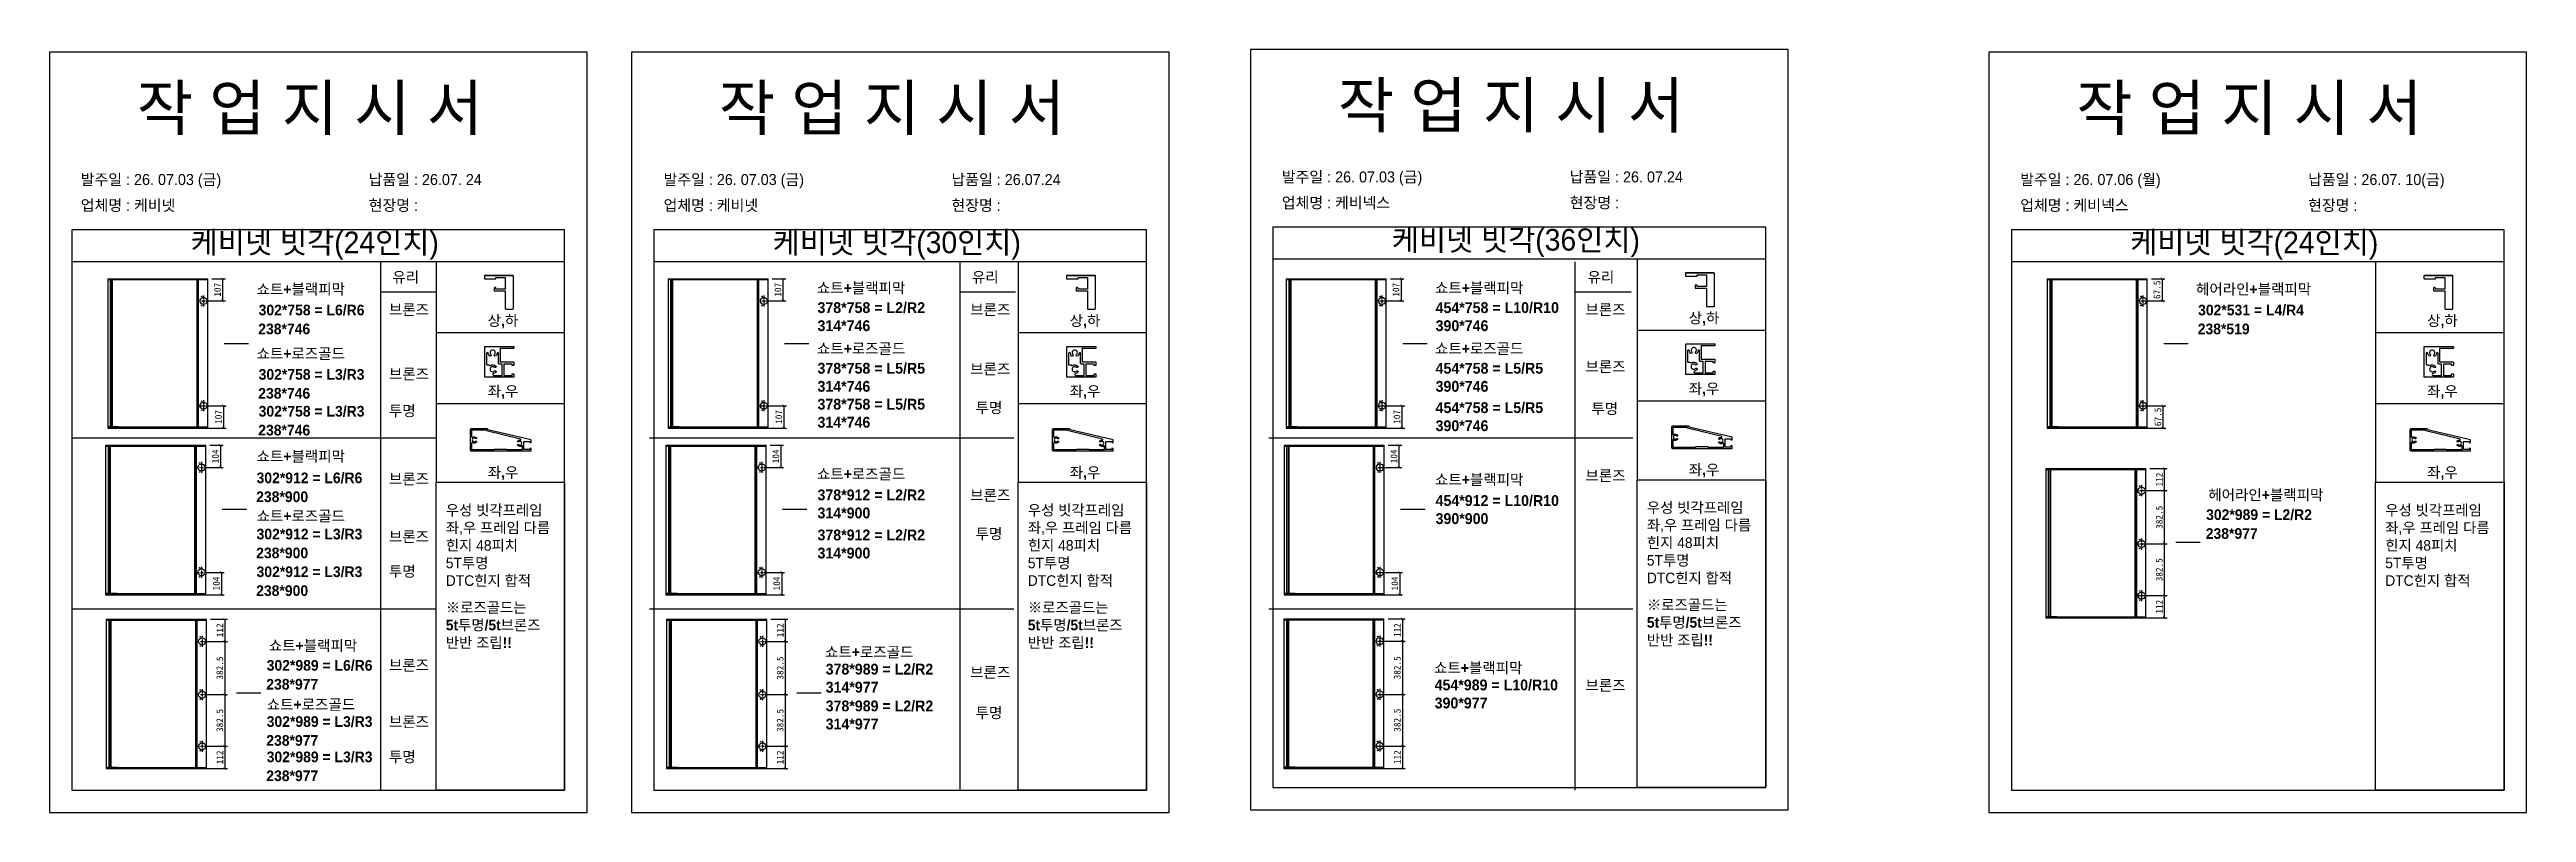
# Model space of a CAD drawing. Header units: millimetres. Extents: x -44117 to 256353, y -2095463 to 65325.
# Drawn here: x 138366 to 147493, y -1080276 to -1077465 of the extents above; entities that cross this region are included whole.
import ezdxf

# ---------------------------------------------------------------- set-up
doc = ezdxf.new("R2010")
doc.units = ezdxf.units.MM
doc.header["$LTSCALE"] = 10
doc.layers.add('PDF_Geomertry', color=7, linetype='Continuous')
doc.styles.add('MtX_Gulim', font='')
doc.styles.get('MtX_Gulim').set_extended_font_data('Gulim', bold=True)
doc.dimstyles.new('ISO-25', dxfattribs={"dimtxt": 2.5, "dimasz": 2.5, "dimexe": 1, "dimexo": 1, "dimtad": 1, "dimtxsty": 'Standard', "dimblk": 'ARCHTICK', "dimcen": 2.5, "dimadec": 0, "dimazin": 0, "dimtfac": 1, "dimtmove": 0, "dimatfit": 3, "dimfxl": 0, "dimarcsym": 0})

msp = doc.modelspace()

# ---------------------------------------------------------------- texts
at = {"linetype": 'Continuous', "style": 'MtX_Gulim'}
for s, height, p in [('유리', 39.271262, (139629.05215, -1078323.45891)), ('유리', 39.271262, (141764.75178, -1078323.45891)), ('유리', 39.271262, (144033.33938, -1078323.45891)), ('쇼트+블랙피막', 39.271262, (139128.58173, -1078367.83013)), ('302*758 = L6/R6', 39.2712622, (139136.21959, -1078444.65984)), ('브론즈', 39.271262, (139616.33965, -1078442.95639)), ('쇼트+블랙피막', 39.271262, (141193.45268, -1078363.20798)), ('브론즈', 39.271262, (141758.1684, -1078442.95639)), ('쇼트+블랙피막', 39.271262, (143471.16339, -1078363.20798)), ('브론즈', 39.271262, (144025.4, -1078442.95639)), ('헤어라인+블랙피막', 39.271262, (146275.47098, -1078367.83013)), ('302*531 = L4/R4', 39.2712622, (146283.10884, -1078444.65984)), ('상,하', 39.271262, (139980.25224, -1078483.42856)), ('상,하', 39.271262, (142124.96445, -1078483.42856)), ('상,하', 39.271262, (144406.15026, -1078473.7369)), ('상,하', 39.271262, (147127.14149, -1078483.42856)), ('쇼트+로즈골드', 39.271262, (139128.58173, -1078604.97078)), ('쇼트+로즈골드', 39.271262, (141193.45268, -1078586.59243)), ('쇼트+로즈골드', 39.271262, (143471.16339, -1078586.59243)), ('302*758 = L3/R3', 39.2712622, (139136.21959, -1078681.80049)), ('브론즈', 39.271262, (139616.33965, -1078680.25635)), ('브론즈', 39.271262, (141758.1684, -1078661.65203)), ('브론즈', 39.271262, (144025.4, -1078653.40755)), ('투명', 39.271262, (139616.33965, -1078815.85632)), ('좌,우', 39.271262, (139980.25224, -1078744.07911)), ('투명', 39.271262, (141778.1444, -1078804.70515)), ('좌,우', 39.271262, (142124.96445, -1078744.07911)), ('투명', 39.271262, (144047.23101, -1078808.11142)), ('좌,우', 39.271262, (144406.15026, -1078734.38745)), ('좌,우', 39.271262, (147127.14149, -1078744.07911)), ('302*758 = L3/R3', 39.2712622, (139136.21959, -1078817.49909)), ('쇼트+블랙피막', 39.271262, (139128.58173, -1078983.63291)), ('302*912 = L6/R6', 39.2712622, (139128.58173, -1079063.00288)), ('브론즈', 39.271262, (139616.33965, -1079066.71628)), ('좌,우', 39.271262, (139980.25224, -1079042.87156)), ('쇼트+로즈골드', 39.271262, (141193.45268, -1079048.43796)), ('좌,우', 39.271262, (142124.96445, -1079042.87156)), ('쇼트+블랙피막', 39.271262, (143471.16339, -1079069.26611)), ('브론즈', 39.271262, (144025.4, -1079054.78348)), ('좌,우', 39.271262, (144406.15026, -1079033.1799)), ('좌,우', 39.271262, (147127.14149, -1079042.87156)), ('브론즈', 39.271262, (141758.1684, -1079126.81419)), ('헤어라인+블랙피막', 39.271262, (146320.64063, -1079125.72124)), ('쇼트+로즈골드', 39.271262, (139128.58173, -1079203.46862)), ('투명', 39.271262, (141778.1444, -1079268.99947)), ('302*989 = L2/R2', 39.2712622, (146312.72558, -1079198.48888)), ('302*912 = L3/R3', 39.2712622, (139128.58173, -1079270.03043)), ('브론즈', 39.271262, (139616.33965, -1079279.60824)), ('302*912 = L3/R3', 39.2712622, (139128.58173, -1079408.88481)), ('투명', 39.271262, (139616.33965, -1079407.47902)), ('쇼트+블랙피막', 39.271262, (139173.75137, -1079681.0252)), ('쇼트+로즈골드', 39.271262, (141223.56577, -1079704.60785)), ('302*989 = L6/R6', 39.2712622, (139165.83633, -1079753.79284)), ('브론즈', 39.271262, (139616.33965, -1079753.12336)), ('브론즈', 39.271262, (141758.1684, -1079779.42976)), ('쇼트+블랙피막', 39.271262, (143467.69577, -1079762.9026)), ('쇼트+로즈골드', 39.271262, (139166.2231, -1079897.97819)), ('브론즈', 39.271262, (144025.4, -1079827.16095)), ('302*989 = L3/R3', 39.2712622, (139165.83633, -1079960.8204)), ('브론즈', 39.271262, (139616.33965, -1079961.86257)), ('투명', 39.271262, (141778.1444, -1079928.55775)), ('투명', 39.271262, (139616.33965, -1080090.9029)), ('302*989 = L3/R3', 39.2712622, (139165.83633, -1080090.99637))]:
    msp.add_text(s, height=height, dxfattribs=at).set_placement(p)
at = {"color": 242, "linetype": 'Continuous', "true_color": 0xcd2027, "style": 'MtX_Gulim'}
for s, p in [('238*746', (139134.75767, -1078514.25961)), ('238*519', (146281.64692, -1078514.25961)), ('238*746', (139134.75767, -1078751.40026)), ('238*746', (139134.75767, -1078887.09886)), ('238*900', (139127.1198, -1079132.60265)), ('238*900', (139127.1198, -1079339.6302)), ('238*977', (146311.26366, -1079268.08865)), ('238*900', (139127.1198, -1079478.48458)), ('238*977', (139164.3744, -1079823.39261)), ('238*977', (139164.3744, -1080030.42016)), ('238*977', (139164.3744, -1080160.59614))]:
    msp.add_text(s, height=39.271262, dxfattribs=at).set_placement(p)
at = {"attachment_point": 1}
for s, width, gutter_width, heights, insert, char_height in [('{\\fGulim|b0|i0|c129|p50;작 업 지 시 서}', 3898.9872873, 14.7362, [-183.72574], (138687.25955, -1077597.83122), 165.0454901), ('{\\fGulim|b0|i0|c129|p50;작 업 지 시 서}', 3898.9872873, 14.7362, [-183.72574], (140831.97176, -1077597.83122), 165.0454901), ('{\\fGulim|b0|i0|c129|p50;작 업 지 시 서}', 3898.9872873, 14.7362, [-183.72574], (143113.15757, -1077588.13956), 165.0454901), ('{\\fGulim|b0|i0|c129|p50;작 업 지 시 서}', 3898.9872873, 14.7362, [-183.72574], (145834.1488, -1077597.83122), 165.0454901), ('\\pt11;{\\fGulim|b0|i0|c129|p50;발주일 : 26. 07.03 (금)}', 3898.9872873, 14.7362, [40.67678], (138480.70587, -1077924.05591), 40.4361451), ('{\\fGulim|b0|i0|c129|p50;납품일 : 26.07. 24}', 3898.9872873, 14.7362, [41.36774], (139541.68664, -1077924.05591), 40.4361451), ('\\pt11;{\\fGulim|b0|i0|c129|p50;발주일 : 26. 07.03 (금)}', 3898.9872873, 14.7362, [40.67678], (140628.31504, -1077924.05591), 40.4361451), ('{\\fGulim|b0|i0|c129|p50;납품일 : 26.07.24}', 3898.9872873, 14.7362, [41.36774], (141689.2958, -1077924.05591), 40.4361451), ('\\pt11;{\\fGulim|b0|i0|c129|p50;발주일 : 26. 07.03 (금)}', 3898.9872873, 14.7362, [40.67678], (142906.6039, -1077914.36425), 40.4361451), ('{\\fGulim|b0|i0|c129|p50;납품일 : 26. 07.24 }', 3898.9872873, 14.7362, [41.36774], (143967.58467, -1077914.36425), 40.4361451), ('\\pt11;{\\fGulim|b0|i0|c129|p50;발주일 : 26. 07.06 (월)}', 3898.9872873, 14.7362, [40.67678], (145627.59513, -1077924.05591), 40.4361451), ('{\\fGulim|b0|i0|c129|p50;납품일 : 26.07. 10(금)}', 3898.9872873, 14.7362, [41.36774], (146688.57589, -1077924.05591), 40.4361451), ('{\\fGulim|b0|i0|c129|p50;업체명 : 케비넷}', 3898.9872873, 14.7362, [42.57324], (138480.70587, -1078019.14119), 40.4361451), ('{\\fGulim|b0|i0|c129|p50;현장명 :}', 3898.9872873, 14.7362, [45.12049], (139541.68664, -1078019.14119), 40.4361451), ('{\\fGulim|b0|i0|c129|p50;업체명 : 케비넷}', 3898.9872873, 14.7362, [42.57324], (140628.31504, -1078019.14119), 40.4361451), ('{\\fGulim|b0|i0|c129|p50;현장명 :}', 3898.9872873, 14.7362, [45.12049], (141689.2958, -1078019.14119), 40.4361451), ('{\\fGulim|b0|i0|c129|p50;업체명 : 케비넥스}', 3898.9872873, 14.7362, [42.57324], (142906.6039, -1078009.44953), 40.4361451), ('{\\fGulim|b0|i0|c129|p50;현장명 :}', 3898.9872873, 14.7362, [45.12049], (143967.58467, -1078009.44953), 40.4361451), ('{\\fGulim|b0|i0|c129|p50;업체명 : 케비넥스}', 3898.9872873, 14.7362, [42.57324], (145627.59513, -1078019.14119), 40.4361451), ('{\\fGulim|b0|i0|c129|p50;현장명 :}', 3898.9872873, 14.7362, [45.12049], (146688.57589, -1078019.14119), 40.4361451), ('{\\fGulim|b0|i0|c129|p50;케비넷 빗각(24인치)}', 1882.7812357, 7.11596, [-100.28675], (138885.71864, -1078136.03975), 79.6987856), ('{\\fGulim|b0|i0|c129|p50;케비넷 빗각(30인치)}', 1882.7812357, 7.11596, [-100.28675], (141030.43085, -1078136.03975), 79.6987856), ('{\\fGulim|b0|i0|c129|p50;케비넷 빗각(36인치)}', 1882.7812357, 7.11596, [-100.28675], (143311.61666, -1078126.34809), 79.6987856), ('{\\fGulim|b0|i0|c129|p50;케비넷 빗각(24인치)}', 1882.7812357, 7.11596, [-100.28675], (146032.60789, -1078136.03975), 79.6987856), ('{\\f굴림|b1|i0|c129|p50;378*758 = L2/R2\\P\\C1;314*746}', 12072.7918459, 155.2668, [-111.27454], (141195.60707, -1078396.23655), 39.9257485), ('{\\f굴림|b1|i0|c129|p50;454*758 = L10/R10\\P\\C1;390*746}', 12072.7918459, 155.2668, [-111.27454], (143473.31778, -1078396.23655), 39.9257485), ('{\\f굴림|b1|i0|c129|p50;378*758 = L5/R5\\P\\C1;314*746}', 12072.7918459, 155.2668, [-111.27454], (141195.60707, -1078619.62099), 39.9257485), ('{\\f굴림|b1|i0|c129|p50;454*758 = L5/R5\\P\\C1;390*746}', 12072.7918459, 155.2668, [-111.27454], (143473.31778, -1078619.62099), 39.9257485), ('{\\f굴림|b1|i0|c129|p50;378*758 = L5/R5\\P\\C1;314*746}', 12072.7918459, 155.2668, [-111.27454], (141195.60707, -1078751.96657), 39.9257485), ('{\\f굴림|b1|i0|c129|p50;454*758 = L5/R5\\P\\C1;390*746}', 12072.7918459, 155.2668, [-111.27454], (143473.31778, -1078764.71297), 39.9257485), ('{\\f굴림|b1|i0|c129|p50;378*912 = L2/R2\\P\\C1;314*900}', 12072.7918459, 155.2668, [-111.27454], (141195.60707, -1079086.24019), 39.9257485), ('{\\f굴림|b1|i0|c129|p50;454*912 = L10/R10\\P\\C1;390*900}', 12072.7918459, 155.2668, [-111.16892], (143473.31778, -1079107.06835), 39.9257485), ('{\\f굴림|b0|i0|c129|p50;우성 빗각프레임\\P좌,우 프레임 다름\\P힌지 48피치\\P5T투명\\PDTC힌지 합적}', 11769.5052121, 151.36626, [-309.9654], (144251.76804, -1079133.09587), 38.9227538), ('{\\f굴림|b0|i0|c129|p50;우성 빗각프레임\\P좌,우 프레임 다름\\P힌지 48피치\\P5T투명\\PDTC힌지 합적}', 11769.5052121, 151.36626, [-309.9654], (139825.87001, -1079142.78753), 38.9227538), ('{\\f굴림|b0|i0|c129|p50;우성 빗각프레임\\P좌,우 프레임 다름\\P힌지 48피치\\P5T투명\\PDTC힌지 합적}', 11769.5052121, 151.36626, [-309.9654], (141970.58223, -1079142.78753), 38.9227538), ('{\\f굴림|b0|i0|c129|p50;우성 빗각프레임\\P좌,우 프레임 다름\\P힌지 48피치\\P5T투명\\PDTC힌지 합적}', 11769.5052121, 151.36626, [-309.9654], (146972.75926, -1079142.78753), 38.9227538), ('{\\f굴림|b1|i0|c129|p50;378*912 = L2/R2\\P\\C1;314*900}', 12072.7918459, 155.2668, [-111.27454], (141195.60707, -1079233.77296), 39.9257485), ('{\\f굴림|b1|i0|c129|p50;\\C1;※로즈골드는\\P5t투명/5t브론즈\\P반반 조립!!}', 11769.5052121, 151.36626, [-176.54249], (139825.87001, -1079501.40716), 38.9227538), ('{\\f굴림|b1|i0|c129|p50;\\C1;※로즈골드는\\P5t투명/5t브론즈\\P반반 조립!!}', 11769.5052121, 151.36626, [-176.54249], (141970.58223, -1079501.40716), 38.9227538), ('{\\f굴림|b1|i0|c129|p50;\\C1;※로즈골드는\\P5t투명/5t브론즈\\P반반 조립!!}', 11769.5052121, 151.36626, [-176.54249], (144251.76804, -1079491.7155), 38.9227538), ('{\\f굴림|b1|i0|c129|p50;378*989 = L2/R2\\P\\C1;314*977}', 12072.7918459, 155.2668, [-111.27454], (141225.72017, -1079728.08909), 39.9257485), ('{\\f굴림|b1|i0|c129|p50;378*989 = L2/R2\\P\\C1;314*977}', 12072.7918459, 155.2668, [-111.27454], (141225.72017, -1079863.68907), 39.9257485), ('{\\f굴림|b1|i0|c129|p50;454*989 = L10/R10\\P\\C1;390*977}', 12072.7918459, 155.2668, [111.27454], (143469.85016, -1079786.38384), 39.9257485)]:
    msp.add_mtext_dynamic_manual_height_columns(s, width=width, gutter_width=gutter_width, heights=heights, dxfattribs=dict(at, insert=insert, char_height=char_height))

# ---------------------------------------------------------------- blocks, each defined once
blk = doc.blocks.new('_ArchTick')
at = {"color": 0, "linetype": 'ByBlock', "const_width": 0.15}
blk.add_lwpolyline([(-0.5, -0.5), (0.5, 0.5)], dxfattribs=at)
blk = doc.blocks.new('*D7427')
at = {"color": 0, "lineweight": -2}
for p, q in [((138956.3, -1078923.3), (139005.8, -1078923.3)), ((138995.8, -1078923.3), (138995.8, -1079005.1)), ((138940.5, -1079005.1), (139005.8, -1079005.1))]:
    blk.add_line(p, q, dxfattribs=at)
at = {"layer": 'Defpoints', "color": 0}
for p in [(138941.3, -1078923.3), (138925.5, -1079005.1), (138995.8, -1079005.1)]:
    blk.add_point(p, dxfattribs=at)
at = {"color": 0, "lineweight": -2, "xscale": 10, "yscale": 10, "zscale": 10}
for p, rotation in [((138995.8, -1078923.3), 90), ((138995.8, -1079005.1), 270)]:
    blk.add_blockref('_ArchTick', p, dxfattribs=dict(at, rotation=rotation))
at = {"color": 0, "insert": (138977.1, -1078964.2), "char_height": 25, "attachment_point": 5, "rotation": 90}
blk.add_mtext('104', dxfattribs=at)
blk = doc.blocks.new('*D7428')
at = {"color": 0, "lineweight": -2}
for p, q in [((138940.5, -1079391.5), (139009.1, -1079391.5)), ((138999.1, -1079391.5), (138999.1, -1079473.8)), ((138940.5, -1079473.8), (139009.1, -1079473.8))]:
    blk.add_line(p, q, dxfattribs=at)
at = {"layer": 'Defpoints', "color": 0}
for p in [(138925.5, -1079391.5), (138925.5, -1079473.8), (138999.1, -1079473.8)]:
    blk.add_point(p, dxfattribs=at)
at = {"color": 0, "lineweight": -2, "xscale": 10, "yscale": 10, "zscale": 10}
for p, rotation in [((138999.1, -1079391.5), 90), ((138999.1, -1079473.8), 270)]:
    blk.add_blockref('_ArchTick', p, dxfattribs=dict(at, rotation=rotation))
at = {"color": 0, "insert": (138980.4, -1079432.6), "char_height": 25, "attachment_point": 5, "rotation": 90}
blk.add_mtext('104', dxfattribs=at)
blk = doc.blocks.new('*D7429')
at = {"color": 0, "lineweight": -2}
for p, q in [((138963.9, -1078309.5), (139013.5, -1078309.5)), ((139003.5, -1078309.5), (139003.5, -1078391.3)), ((138948.1, -1078391.3), (139013.5, -1078391.3))]:
    blk.add_line(p, q, dxfattribs=at)
at = {"layer": 'Defpoints', "color": 0}
for p in [(138948.9, -1078309.5), (138933.1, -1078391.3), (139003.5, -1078391.3)]:
    blk.add_point(p, dxfattribs=at)
at = {"color": 0, "lineweight": -2, "xscale": 10, "yscale": 10, "zscale": 10}
for p, rotation in [((139003.5, -1078309.5), 90), ((139003.5, -1078391.3), 270)]:
    blk.add_blockref('_ArchTick', p, dxfattribs=dict(at, rotation=rotation))
at = {"color": 0, "insert": (138984.7, -1078350.4), "char_height": 25, "attachment_point": 5, "rotation": 90}
blk.add_mtext('107', dxfattribs=at)
blk = doc.blocks.new('*D7430')
at = {"color": 0, "lineweight": -2}
for p, q in [((138948.1, -1078777.7), (139016.7, -1078777.7)), ((138948.1, -1078860), (139016.7, -1078860)), ((139006.7, -1078777.7), (139006.7, -1078860))]:
    blk.add_line(p, q, dxfattribs=at)
at = {"layer": 'Defpoints', "color": 0}
for p in [(138933.1, -1078777.7), (138933.1, -1078860), (139006.7, -1078860)]:
    blk.add_point(p, dxfattribs=at)
at = {"color": 0, "lineweight": -2, "xscale": 10, "yscale": 10, "zscale": 10}
for p, rotation in [((139006.7, -1078777.7), 90), ((139006.7, -1078860), 270)]:
    blk.add_blockref('_ArchTick', p, dxfattribs=dict(at, rotation=rotation))
at = {"color": 0, "insert": (138988, -1078818.8), "char_height": 25, "attachment_point": 5, "rotation": 90}
blk.add_mtext('107', dxfattribs=at)
blk = doc.blocks.new('*D7431')
at = {"color": 0, "lineweight": -2}
for p, q in [((138958.9, -1079564), (139021.7, -1079564)), ((139011.7, -1079564), (139011.7, -1079645.8)), ((138943.1, -1079645.8), (139021.7, -1079645.8))]:
    blk.add_line(p, q, dxfattribs=at)
at = {"layer": 'Defpoints', "color": 0}
for p in [(138943.9, -1079564), (138928.1, -1079645.8), (139011.7, -1079645.8)]:
    blk.add_point(p, dxfattribs=at)
at = {"color": 0, "lineweight": -2, "xscale": 10, "yscale": 10, "zscale": 10}
for p, rotation in [((139011.7, -1079564), 90), ((139011.7, -1079645.8), 270)]:
    blk.add_blockref('_ArchTick', p, dxfattribs=dict(at, rotation=rotation))
at = {"color": 0, "insert": (138993, -1079604.9), "char_height": 25, "attachment_point": 5, "rotation": 90}
blk.add_mtext('112', dxfattribs=at)
blk = doc.blocks.new('*D7432')
at = {"color": 0, "lineweight": -2}
for p, q in [((138943.1, -1080032.2), (139021.7, -1080032.2)), ((139011.7, -1080032.2), (139011.7, -1080114.5)), ((138943.1, -1080114.5), (139021.7, -1080114.5))]:
    blk.add_line(p, q, dxfattribs=at)
at = {"layer": 'Defpoints', "color": 0}
for p in [(138928.1, -1080032.2), (138928.1, -1080114.5), (139011.7, -1080114.5)]:
    blk.add_point(p, dxfattribs=at)
at = {"color": 0, "lineweight": -2, "xscale": 10, "yscale": 10, "zscale": 10}
for p, rotation in [((139011.7, -1080032.2), 90), ((139011.7, -1080114.5), 270)]:
    blk.add_blockref('_ArchTick', p, dxfattribs=dict(at, rotation=rotation))
at = {"color": 0, "insert": (138993, -1080073.3), "char_height": 25, "attachment_point": 5, "rotation": 90}
blk.add_mtext('112', dxfattribs=at)
blk = doc.blocks.new('*D7433')
at = {"color": 0, "lineweight": -2}
for p, q in [((138943.1, -1079645.8), (139021.7, -1079645.8)), ((139011.7, -1079645.8), (139011.7, -1079842.1)), ((138943.1, -1079842.1), (139021.7, -1079842.1))]:
    blk.add_line(p, q, dxfattribs=at)
at = {"layer": 'Defpoints', "color": 0}
for p in [(138928.1, -1079645.8), (138928.1, -1079842.1), (139011.7, -1079842.1)]:
    blk.add_point(p, dxfattribs=at)
at = {"color": 0, "lineweight": -2, "xscale": 10, "yscale": 10, "zscale": 10}
for p, rotation in [((139011.7, -1079645.8), 90), ((139011.7, -1079842.1), 270)]:
    blk.add_blockref('_ArchTick', p, dxfattribs=dict(at, rotation=rotation))
at = {"color": 0, "insert": (138993, -1079744), "char_height": 25, "attachment_point": 5, "rotation": 90}
blk.add_mtext('382.5', dxfattribs=at)
blk = doc.blocks.new('*D7434')
at = {"color": 0, "lineweight": -2}
for p, q in [((138943.1, -1079841.9), (139021.7, -1079841.9)), ((139011.7, -1079841.9), (139011.7, -1080032.2)), ((138943.1, -1080032.2), (139021.7, -1080032.2))]:
    blk.add_line(p, q, dxfattribs=at)
at = {"layer": 'Defpoints', "color": 0}
for p in [(138928.1, -1079841.9), (138928.1, -1080032.2), (139011.7, -1080032.2)]:
    blk.add_point(p, dxfattribs=at)
at = {"color": 0, "lineweight": -2, "xscale": 10, "yscale": 10, "zscale": 10}
for p, rotation in [((139011.7, -1079841.9), 90), ((139011.7, -1080032.2), 270)]:
    blk.add_blockref('_ArchTick', p, dxfattribs=dict(at, rotation=rotation))
at = {"color": 0, "insert": (138993, -1079937.1), "char_height": 25, "attachment_point": 5, "rotation": 90}
blk.add_mtext('382.5', dxfattribs=at)
blk = doc.blocks.new('*D7435')
at = {"color": 0, "lineweight": -2}
for p, q in [((141021.2, -1078923.3), (141070.7, -1078923.3)), ((141060.7, -1078923.3), (141060.7, -1079005.1)), ((141005.4, -1079005.1), (141070.7, -1079005.1))]:
    blk.add_line(p, q, dxfattribs=at)
at = {"layer": 'Defpoints', "color": 0}
for p in [(141006.2, -1078923.3), (140990.4, -1079005.1), (141060.7, -1079005.1)]:
    blk.add_point(p, dxfattribs=at)
at = {"color": 0, "lineweight": -2, "xscale": 10, "yscale": 10, "zscale": 10}
for p, rotation in [((141060.7, -1078923.3), 90), ((141060.7, -1079005.1), 270)]:
    blk.add_blockref('_ArchTick', p, dxfattribs=dict(at, rotation=rotation))
at = {"color": 0, "insert": (141042, -1078964.2), "char_height": 25, "attachment_point": 5, "rotation": 90}
blk.add_mtext('104', dxfattribs=at)
blk = doc.blocks.new('*D7436')
at = {"color": 0, "lineweight": -2}
for p, q in [((141005.4, -1079391.5), (141074, -1079391.5)), ((141064, -1079391.5), (141064, -1079473.8)), ((141005.4, -1079473.8), (141074, -1079473.8))]:
    blk.add_line(p, q, dxfattribs=at)
at = {"layer": 'Defpoints', "color": 0}
for p in [(140990.4, -1079391.5), (140990.4, -1079473.8), (141064, -1079473.8)]:
    blk.add_point(p, dxfattribs=at)
at = {"color": 0, "lineweight": -2, "xscale": 10, "yscale": 10, "zscale": 10}
for p, rotation in [((141064, -1079391.5), 90), ((141064, -1079473.8), 270)]:
    blk.add_blockref('_ArchTick', p, dxfattribs=dict(at, rotation=rotation))
at = {"color": 0, "insert": (141045.2, -1079432.6), "char_height": 25, "attachment_point": 5, "rotation": 90}
blk.add_mtext('104', dxfattribs=at)
blk = doc.blocks.new('*D7437')
at = {"color": 0, "lineweight": -2}
for p, q in [((141028.8, -1078309.5), (141078.4, -1078309.5)), ((141068.4, -1078309.5), (141068.4, -1078391.3)), ((141013, -1078391.3), (141078.4, -1078391.3))]:
    blk.add_line(p, q, dxfattribs=at)
at = {"layer": 'Defpoints', "color": 0}
for p in [(141013.8, -1078309.5), (140998, -1078391.3), (141068.4, -1078391.3)]:
    blk.add_point(p, dxfattribs=at)
at = {"color": 0, "lineweight": -2, "xscale": 10, "yscale": 10, "zscale": 10}
for p, rotation in [((141068.4, -1078309.5), 90), ((141068.4, -1078391.3), 270)]:
    blk.add_blockref('_ArchTick', p, dxfattribs=dict(at, rotation=rotation))
at = {"color": 0, "insert": (141049.6, -1078350.4), "char_height": 25, "attachment_point": 5, "rotation": 90}
blk.add_mtext('107', dxfattribs=at)
blk = doc.blocks.new('*D7438')
at = {"color": 0, "lineweight": -2}
for p, q in [((141013, -1078777.7), (141081.6, -1078777.7)), ((141013, -1078860), (141081.6, -1078860)), ((141071.6, -1078777.7), (141071.6, -1078860))]:
    blk.add_line(p, q, dxfattribs=at)
at = {"layer": 'Defpoints', "color": 0}
for p in [(140998, -1078777.7), (140998, -1078860), (141071.6, -1078860)]:
    blk.add_point(p, dxfattribs=at)
at = {"color": 0, "lineweight": -2, "xscale": 10, "yscale": 10, "zscale": 10}
for p, rotation in [((141071.6, -1078777.7), 90), ((141071.6, -1078860), 270)]:
    blk.add_blockref('_ArchTick', p, dxfattribs=dict(at, rotation=rotation))
at = {"color": 0, "insert": (141052.9, -1078818.8), "char_height": 25, "attachment_point": 5, "rotation": 90}
blk.add_mtext('107', dxfattribs=at)
blk = doc.blocks.new('*D7439')
at = {"color": 0, "lineweight": -2}
for p, q in [((141023.7, -1079564), (141086.6, -1079564)), ((141076.6, -1079564), (141076.6, -1079645.8)), ((141007.9, -1079645.8), (141086.6, -1079645.8))]:
    blk.add_line(p, q, dxfattribs=at)
at = {"layer": 'Defpoints', "color": 0}
for p in [(141008.7, -1079564), (140992.9, -1079645.8), (141076.6, -1079645.8)]:
    blk.add_point(p, dxfattribs=at)
at = {"color": 0, "lineweight": -2, "xscale": 10, "yscale": 10, "zscale": 10}
for p, rotation in [((141076.6, -1079564), 90), ((141076.6, -1079645.8), 270)]:
    blk.add_blockref('_ArchTick', p, dxfattribs=dict(at, rotation=rotation))
at = {"color": 0, "insert": (141057.9, -1079604.9), "char_height": 25, "attachment_point": 5, "rotation": 90}
blk.add_mtext('112', dxfattribs=at)
blk = doc.blocks.new('*D7440')
at = {"color": 0, "lineweight": -2}
for p, q in [((141007.9, -1080032.2), (141086.6, -1080032.2)), ((141076.6, -1080032.2), (141076.6, -1080114.5)), ((141007.9, -1080114.5), (141086.6, -1080114.5))]:
    blk.add_line(p, q, dxfattribs=at)
at = {"layer": 'Defpoints', "color": 0}
for p in [(140992.9, -1080032.2), (140992.9, -1080114.5), (141076.6, -1080114.5)]:
    blk.add_point(p, dxfattribs=at)
at = {"color": 0, "lineweight": -2, "xscale": 10, "yscale": 10, "zscale": 10}
for p, rotation in [((141076.6, -1080032.2), 90), ((141076.6, -1080114.5), 270)]:
    blk.add_blockref('_ArchTick', p, dxfattribs=dict(at, rotation=rotation))
at = {"color": 0, "insert": (141057.9, -1080073.3), "char_height": 25, "attachment_point": 5, "rotation": 90}
blk.add_mtext('112', dxfattribs=at)
blk = doc.blocks.new('*D7441')
at = {"color": 0, "lineweight": -2}
for p, q in [((141007.9, -1079645.8), (141086.6, -1079645.8)), ((141076.6, -1079645.8), (141076.6, -1079842.1)), ((141007.9, -1079842.1), (141086.6, -1079842.1))]:
    blk.add_line(p, q, dxfattribs=at)
at = {"layer": 'Defpoints', "color": 0}
for p in [(140992.9, -1079645.8), (140992.9, -1079842.1), (141076.6, -1079842.1)]:
    blk.add_point(p, dxfattribs=at)
at = {"color": 0, "lineweight": -2, "xscale": 10, "yscale": 10, "zscale": 10}
for p, rotation in [((141076.6, -1079645.8), 90), ((141076.6, -1079842.1), 270)]:
    blk.add_blockref('_ArchTick', p, dxfattribs=dict(at, rotation=rotation))
at = {"color": 0, "insert": (141057.9, -1079744), "char_height": 25, "attachment_point": 5, "rotation": 90}
blk.add_mtext('382.5', dxfattribs=at)
blk = doc.blocks.new('*D7442')
at = {"color": 0, "lineweight": -2}
for p, q in [((141007.9, -1079841.9), (141086.6, -1079841.9)), ((141076.6, -1079841.9), (141076.6, -1080032.2)), ((141007.9, -1080032.2), (141086.6, -1080032.2))]:
    blk.add_line(p, q, dxfattribs=at)
at = {"layer": 'Defpoints', "color": 0}
for p in [(140992.9, -1079841.9), (140992.9, -1080032.2), (141076.6, -1080032.2)]:
    blk.add_point(p, dxfattribs=at)
at = {"color": 0, "lineweight": -2, "xscale": 10, "yscale": 10, "zscale": 10}
for p, rotation in [((141076.6, -1079841.9), 90), ((141076.6, -1080032.2), 270)]:
    blk.add_blockref('_ArchTick', p, dxfattribs=dict(at, rotation=rotation))
at = {"color": 0, "insert": (141057.9, -1079937.1), "char_height": 25, "attachment_point": 5, "rotation": 90}
blk.add_mtext('382.5', dxfattribs=at)
blk = doc.blocks.new('*D7443')
at = {"color": 0, "lineweight": -2}
for p, q in [((143298, -1079563.1), (143360.9, -1079563.1)), ((143350.9, -1079563.1), (143350.9, -1079644.9)), ((143282.2, -1079644.9), (143360.9, -1079644.9))]:
    blk.add_line(p, q, dxfattribs=at)
at = {"layer": 'Defpoints', "color": 0}
for p in [(143283, -1079563.1), (143267.2, -1079644.9), (143350.9, -1079644.9)]:
    blk.add_point(p, dxfattribs=at)
at = {"color": 0, "lineweight": -2, "xscale": 10, "yscale": 10, "zscale": 10}
for p, rotation in [((143350.9, -1079563.1), 90), ((143350.9, -1079644.9), 270)]:
    blk.add_blockref('_ArchTick', p, dxfattribs=dict(at, rotation=rotation))
at = {"color": 0, "insert": (143332.1, -1079604), "char_height": 25, "attachment_point": 5, "rotation": 90}
blk.add_mtext('112', dxfattribs=at)
blk = doc.blocks.new('*D7444')
at = {"color": 0, "lineweight": -2}
for p, q in [((143282.2, -1080031.3), (143360.9, -1080031.3)), ((143350.9, -1080031.3), (143350.9, -1080113.6)), ((143282.2, -1080113.6), (143360.9, -1080113.6))]:
    blk.add_line(p, q, dxfattribs=at)
at = {"layer": 'Defpoints', "color": 0}
for p in [(143267.2, -1080031.3), (143267.2, -1080113.6), (143350.9, -1080113.6)]:
    blk.add_point(p, dxfattribs=at)
at = {"color": 0, "lineweight": -2, "xscale": 10, "yscale": 10, "zscale": 10}
for p, rotation in [((143350.9, -1080031.3), 90), ((143350.9, -1080113.6), 270)]:
    blk.add_blockref('_ArchTick', p, dxfattribs=dict(at, rotation=rotation))
at = {"color": 0, "insert": (143332.1, -1080072.5), "char_height": 25, "attachment_point": 5, "rotation": 90}
blk.add_mtext('112', dxfattribs=at)
blk = doc.blocks.new('*D7445')
at = {"color": 0, "lineweight": -2}
for p, q in [((143282.2, -1079644.9), (143360.9, -1079644.9)), ((143350.9, -1079644.9), (143350.9, -1079841.2)), ((143282.2, -1079841.2), (143360.9, -1079841.2))]:
    blk.add_line(p, q, dxfattribs=at)
at = {"layer": 'Defpoints', "color": 0}
for p in [(143267.2, -1079644.9), (143267.2, -1079841.2), (143350.9, -1079841.2)]:
    blk.add_point(p, dxfattribs=at)
at = {"color": 0, "lineweight": -2, "xscale": 10, "yscale": 10, "zscale": 10}
for p, rotation in [((143350.9, -1079644.9), 90), ((143350.9, -1079841.2), 270)]:
    blk.add_blockref('_ArchTick', p, dxfattribs=dict(at, rotation=rotation))
at = {"color": 0, "insert": (143332.1, -1079743.1), "char_height": 25, "attachment_point": 5, "rotation": 90}
blk.add_mtext('382.5', dxfattribs=at)
blk = doc.blocks.new('*D7446')
at = {"color": 0, "lineweight": -2}
for p, q in [((143282.2, -1079841), (143360.9, -1079841)), ((143350.9, -1079841), (143350.9, -1080031.3)), ((143282.2, -1080031.3), (143360.9, -1080031.3))]:
    blk.add_line(p, q, dxfattribs=at)
at = {"layer": 'Defpoints', "color": 0}
for p in [(143267.2, -1079841), (143267.2, -1080031.3), (143350.9, -1080031.3)]:
    blk.add_point(p, dxfattribs=at)
at = {"color": 0, "lineweight": -2, "xscale": 10, "yscale": 10, "zscale": 10}
for p, rotation in [((143350.9, -1079841), 90), ((143350.9, -1080031.3), 270)]:
    blk.add_blockref('_ArchTick', p, dxfattribs=dict(at, rotation=rotation))
at = {"color": 0, "insert": (143332.1, -1079936.2), "char_height": 25, "attachment_point": 5, "rotation": 90}
blk.add_mtext('382.5', dxfattribs=at)
blk = doc.blocks.new('*D7447')
at = {"color": 0, "lineweight": -2}
for p, q in [((143298.9, -1078923.3), (143348.4, -1078923.3)), ((143338.4, -1078923.3), (143338.4, -1079005.1)), ((143283.1, -1079005.1), (143348.4, -1079005.1))]:
    blk.add_line(p, q, dxfattribs=at)
at = {"layer": 'Defpoints', "color": 0}
for p in [(143283.9, -1078923.3), (143268.1, -1079005.1), (143338.4, -1079005.1)]:
    blk.add_point(p, dxfattribs=at)
at = {"color": 0, "lineweight": -2, "xscale": 10, "yscale": 10, "zscale": 10}
for p, rotation in [((143338.4, -1078923.3), 90), ((143338.4, -1079005.1), 270)]:
    blk.add_blockref('_ArchTick', p, dxfattribs=dict(at, rotation=rotation))
at = {"color": 0, "insert": (143319.7, -1078964.2), "char_height": 25, "attachment_point": 5, "rotation": 90}
blk.add_mtext('104', dxfattribs=at)
blk = doc.blocks.new('*D7448')
at = {"color": 0, "lineweight": -2}
for p, q in [((143283.1, -1079391.5), (143351.7, -1079391.5)), ((143341.7, -1079391.5), (143341.7, -1079473.8)), ((143283.1, -1079473.8), (143351.7, -1079473.8))]:
    blk.add_line(p, q, dxfattribs=at)
at = {"layer": 'Defpoints', "color": 0}
for p in [(143268.1, -1079391.5), (143268.1, -1079473.8), (143341.7, -1079473.8)]:
    blk.add_point(p, dxfattribs=at)
at = {"color": 0, "lineweight": -2, "xscale": 10, "yscale": 10, "zscale": 10}
for p, rotation in [((143341.7, -1079391.5), 90), ((143341.7, -1079473.8), 270)]:
    blk.add_blockref('_ArchTick', p, dxfattribs=dict(at, rotation=rotation))
at = {"color": 0, "insert": (143322.9, -1079432.6), "char_height": 25, "attachment_point": 5, "rotation": 90}
blk.add_mtext('104', dxfattribs=at)
blk = doc.blocks.new('*D7449')
at = {"color": 0, "lineweight": -2}
for p, q in [((143306.5, -1078309.5), (143356.1, -1078309.5)), ((143346.1, -1078309.5), (143346.1, -1078391.3)), ((143290.7, -1078391.3), (143356.1, -1078391.3))]:
    blk.add_line(p, q, dxfattribs=at)
at = {"layer": 'Defpoints', "color": 0}
for p in [(143291.5, -1078309.5), (143275.7, -1078391.3), (143346.1, -1078391.3)]:
    blk.add_point(p, dxfattribs=at)
at = {"color": 0, "lineweight": -2, "xscale": 10, "yscale": 10, "zscale": 10}
for p, rotation in [((143346.1, -1078309.5), 90), ((143346.1, -1078391.3), 270)]:
    blk.add_blockref('_ArchTick', p, dxfattribs=dict(at, rotation=rotation))
at = {"color": 0, "insert": (143327.3, -1078350.4), "char_height": 25, "attachment_point": 5, "rotation": 90}
blk.add_mtext('107', dxfattribs=at)
blk = doc.blocks.new('*D7450')
at = {"color": 0, "lineweight": -2}
for p, q in [((143290.7, -1078777.7), (143359.3, -1078777.7)), ((143290.7, -1078860), (143359.3, -1078860)), ((143349.3, -1078777.7), (143349.3, -1078860))]:
    blk.add_line(p, q, dxfattribs=at)
at = {"layer": 'Defpoints', "color": 0}
for p in [(143275.7, -1078777.7), (143275.7, -1078860), (143349.3, -1078860)]:
    blk.add_point(p, dxfattribs=at)
at = {"color": 0, "lineweight": -2, "xscale": 10, "yscale": 10, "zscale": 10}
for p, rotation in [((143349.3, -1078777.7), 90), ((143349.3, -1078860), 270)]:
    blk.add_blockref('_ArchTick', p, dxfattribs=dict(at, rotation=rotation))
at = {"color": 0, "insert": (143330.6, -1078818.8), "char_height": 25, "attachment_point": 5, "rotation": 90}
blk.add_mtext('107', dxfattribs=at)
blk = doc.blocks.new('*D7484')
at = {"color": 0, "lineweight": -2}
for p, q in [((146110.8, -1078309.5), (146160.4, -1078309.5)), ((146150.4, -1078309.5), (146150.4, -1078391.3)), ((146095, -1078391.3), (146160.4, -1078391.3))]:
    blk.add_line(p, q, dxfattribs=at)
at = {"layer": 'Defpoints', "color": 0}
for p in [(146095.8, -1078309.5), (146080, -1078391.3), (146150.4, -1078391.3)]:
    blk.add_point(p, dxfattribs=at)
at = {"color": 0, "lineweight": -2, "xscale": 10, "yscale": 10, "zscale": 10}
for p, rotation in [((146150.4, -1078309.5), 90), ((146150.4, -1078391.3), 270)]:
    blk.add_blockref('_ArchTick', p, dxfattribs=dict(at, rotation=rotation))
at = {"color": 0, "insert": (146131.6, -1078350.4), "char_height": 25, "attachment_point": 5, "rotation": 90}
blk.add_mtext('67.5', dxfattribs=at)
blk = doc.blocks.new('*D7485')
at = {"color": 0, "lineweight": -2}
for p, q in [((146095, -1078777.7), (146163.6, -1078777.7)), ((146095, -1078860), (146163.6, -1078860)), ((146153.6, -1078777.7), (146153.6, -1078860))]:
    blk.add_line(p, q, dxfattribs=at)
at = {"layer": 'Defpoints', "color": 0}
for p in [(146080, -1078777.7), (146080, -1078860), (146153.6, -1078860)]:
    blk.add_point(p, dxfattribs=at)
at = {"color": 0, "lineweight": -2, "xscale": 10, "yscale": 10, "zscale": 10}
for p, rotation in [((146153.6, -1078777.7), 90), ((146153.6, -1078860), 270)]:
    blk.add_blockref('_ArchTick', p, dxfattribs=dict(at, rotation=rotation))
at = {"color": 0, "insert": (146134.9, -1078818.8), "char_height": 25, "attachment_point": 5, "rotation": 90}
blk.add_mtext('67.5', dxfattribs=at)
blk = doc.blocks.new('*D7486')
at = {"color": 0, "lineweight": -2}
for p, q in [((146105.8, -1079008.7), (146168.6, -1079008.7)), ((146158.6, -1079008.7), (146158.6, -1079090.5)), ((146090, -1079090.5), (146168.6, -1079090.5))]:
    blk.add_line(p, q, dxfattribs=at)
at = {"layer": 'Defpoints', "color": 0}
for p in [(146090.8, -1079008.7), (146075, -1079090.5), (146158.6, -1079090.5)]:
    blk.add_point(p, dxfattribs=at)
at = {"color": 0, "lineweight": -2, "xscale": 10, "yscale": 10, "zscale": 10}
for p, rotation in [((146158.6, -1079008.7), 90), ((146158.6, -1079090.5), 270)]:
    blk.add_blockref('_ArchTick', p, dxfattribs=dict(at, rotation=rotation))
at = {"color": 0, "insert": (146139.9, -1079049.6), "char_height": 25, "attachment_point": 5, "rotation": 90}
blk.add_mtext('112', dxfattribs=at)
blk = doc.blocks.new('*D7487')
at = {"color": 0, "lineweight": -2}
for p, q in [((146090, -1079476.9), (146168.6, -1079476.9)), ((146158.6, -1079476.9), (146158.6, -1079559.2)), ((146090, -1079559.2), (146168.6, -1079559.2))]:
    blk.add_line(p, q, dxfattribs=at)
at = {"layer": 'Defpoints', "color": 0}
for p in [(146075, -1079476.9), (146075, -1079559.2), (146158.6, -1079559.2)]:
    blk.add_point(p, dxfattribs=at)
at = {"color": 0, "lineweight": -2, "xscale": 10, "yscale": 10, "zscale": 10}
for p, rotation in [((146158.6, -1079476.9), 90), ((146158.6, -1079559.2), 270)]:
    blk.add_blockref('_ArchTick', p, dxfattribs=dict(at, rotation=rotation))
at = {"color": 0, "insert": (146139.9, -1079518), "char_height": 25, "attachment_point": 5, "rotation": 90}
blk.add_mtext('112', dxfattribs=at)
blk = doc.blocks.new('*D7488')
at = {"color": 0, "lineweight": -2}
for p, q in [((146090, -1079090.5), (146168.6, -1079090.5)), ((146158.6, -1079090.5), (146158.6, -1079286.8)), ((146090, -1079286.8), (146168.6, -1079286.8))]:
    blk.add_line(p, q, dxfattribs=at)
at = {"layer": 'Defpoints', "color": 0}
for p in [(146075, -1079090.5), (146075, -1079286.8), (146158.6, -1079286.8)]:
    blk.add_point(p, dxfattribs=at)
at = {"color": 0, "lineweight": -2, "xscale": 10, "yscale": 10, "zscale": 10}
for p, rotation in [((146158.6, -1079090.5), 90), ((146158.6, -1079286.8), 270)]:
    blk.add_blockref('_ArchTick', p, dxfattribs=dict(at, rotation=rotation))
at = {"color": 0, "insert": (146139.9, -1079188.7), "char_height": 25, "attachment_point": 5, "rotation": 90}
blk.add_mtext('382.5', dxfattribs=at)
blk = doc.blocks.new('*D7489')
at = {"color": 0, "lineweight": -2}
for p, q in [((146090, -1079286.6), (146168.6, -1079286.6)), ((146158.6, -1079286.6), (146158.6, -1079476.9)), ((146090, -1079476.9), (146168.6, -1079476.9))]:
    blk.add_line(p, q, dxfattribs=at)
at = {"layer": 'Defpoints', "color": 0}
for p in [(146075, -1079286.6), (146075, -1079476.9), (146158.6, -1079476.9)]:
    blk.add_point(p, dxfattribs=at)
at = {"color": 0, "lineweight": -2, "xscale": 10, "yscale": 10, "zscale": 10}
for p, rotation in [((146158.6, -1079286.6), 90), ((146158.6, -1079476.9), 270)]:
    blk.add_blockref('_ArchTick', p, dxfattribs=dict(at, rotation=rotation))
at = {"color": 0, "insert": (146139.9, -1079381.8), "char_height": 25, "attachment_point": 5, "rotation": 90}
blk.add_mtext('382.5', dxfattribs=at)

# ---------------------------------------------------------------- dimensions: what is measured, and where the dimension line sits
for base, p1, p2, text, picture, middle in [((139003.48743, -1078391.33066), (138948.93653, -1078309.51291), (138933.14003, -1078391.33066), '107', '*D7429', (138984.73743, -1078350.42179)), ((141068.35838, -1078391.33066), (141013.80748, -1078309.51291), (140998.01098, -1078391.33066), '107', '*D7437', (141049.60838, -1078350.42179)), ((143346.06909, -1078391.33066), (143291.51819, -1078309.51291), (143275.72169, -1078391.33066), '107', '*D7449', (143327.31909, -1078350.42179)), ((139006.74188, -1078859.96093), (138933.14003, -1078777.73806), (138933.14003, -1078859.96093), '107', '*D7430', (138987.99188, -1078818.84949)), ((141071.61283, -1078859.96093), (140998.01098, -1078777.73806), (140998.01098, -1078859.96093), '107', '*D7438', (141052.86283, -1078818.84949)), ((143349.32354, -1078859.96093), (143275.72169, -1078777.73806), (143275.72169, -1078859.96093), '107', '*D7450', (143330.57354, -1078818.84949)), ((138995.84956, -1079005.12504), (138941.29866, -1078923.30728), (138925.50216, -1079005.12504), '104', '*D7427', (138977.09956, -1078964.21616)), ((141060.72051, -1079005.12504), (141006.16961, -1078923.30728), (140990.37311, -1079005.12504), '104', '*D7435', (141041.97051, -1078964.21616)), ((143338.43123, -1079005.12504), (143283.88032, -1078923.30728), (143268.08382, -1079005.12504), '104', '*D7447', (143319.68123, -1078964.21616)), ((146158.63114, -1079090.52251), (146090.75152, -1079008.70476), (146074.95502, -1079090.52251), '112', '*D7486', (146139.88114, -1079049.61364)), ((146158.63114, -1079286.79813), (146074.95502, -1079090.52251), (146074.95502, -1079286.79813), '382.5', '*D7488', (146139.88114, -1079188.66032)), ((146158.63114, -1079476.9299), (146074.95502, -1079286.59562), (146074.95502, -1079476.9299), '382.5', '*D7489', (146139.88114, -1079381.76276)), ((138999.10402, -1079473.75531), (138925.50216, -1079391.53243), (138925.50216, -1079473.75531), '104', '*D7428', (138980.35402, -1079432.64387)), ((141063.97497, -1079473.75531), (140990.37311, -1079391.53243), (140990.37311, -1079473.75531), '104', '*D7436', (141045.22497, -1079432.64387)), ((143341.68568, -1079473.75531), (143268.08382, -1079391.53243), (143268.08382, -1079473.75531), '104', '*D7448', (143322.93568, -1079432.64387)), ((146158.63114, -1079559.15278), (146074.95502, -1079476.9299), (146074.95502, -1079559.15278), '112', '*D7487', (146139.88114, -1079518.04134)), ((139011.74188, -1079645.82647), (138943.86226, -1079564.00872), (138928.06577, -1079645.82647), '112', '*D7431', (138992.99188, -1079604.9176)), ((141076.61283, -1079645.82647), (141008.73321, -1079564.00872), (140992.93672, -1079645.82647), '112', '*D7439', (141057.86283, -1079604.9176)), ((143350.85592, -1079644.93951), (143282.9763, -1079563.12176), (143267.17981, -1079644.93951), '112', '*D7443', (143332.10592, -1079604.03063)), ((139011.74188, -1079842.10209), (138928.06577, -1079645.82647), (138928.06577, -1079842.10209), '382.5', '*D7433', (138992.99188, -1079743.96428)), ((141076.61283, -1079842.10209), (140992.93672, -1079645.82647), (140992.93672, -1079842.10209), '382.5', '*D7441', (141057.86283, -1079743.96428)), ((143350.85592, -1079841.21513), (143267.17981, -1079644.93951), (143267.17981, -1079841.21513), '382.5', '*D7445', (143332.10592, -1079743.07732)), ((139011.74188, -1080032.23387), (138928.06577, -1079841.89958), (138928.06577, -1080032.23387), '382.5', '*D7434', (138992.99188, -1079937.06672)), ((141076.61283, -1080032.23387), (140992.93672, -1079841.89958), (140992.93672, -1080032.23387), '382.5', '*D7442', (141057.86283, -1079937.06672)), ((143350.85592, -1080031.3469), (143267.17981, -1079841.01262), (143267.17981, -1080031.3469), '382.5', '*D7446', (143332.10592, -1079936.17976)), ((139011.74188, -1080114.45674), (138928.06577, -1080032.23387), (138928.06577, -1080114.45674), '112', '*D7432', (138992.99188, -1080073.3453)), ((141076.61283, -1080114.45674), (140992.93672, -1080032.23387), (140992.93672, -1080114.45674), '112', '*D7440', (141057.86283, -1080073.3453)), ((143350.85592, -1080113.56978), (143267.17981, -1080031.3469), (143267.17981, -1080113.56978), '112', '*D7444', (143332.10592, -1080072.45834))]:
    dim = msp.add_linear_dim(base=base, p1=p1, p2=p2, angle=90, text=text, dimstyle='ISO-25', override={"dimscale": 10, "dimasz": 1, "dimexo": 1.5, "dimtxsty": 'Standard'})
    dim.commit()
    dim.dimension.update_dxf_attribs({"geometry": picture, "text_midpoint": middle})
for base, p1, p2, picture, middle in [((146150.37668, -1078391.33066), (146095.82578, -1078309.51291), (146080.02928, -1078391.33066), '*D7484', (146150.37668, -1078350.42179)), ((146153.63114, -1078859.96093), (146080.02928, -1078777.73806), (146080.02928, -1078859.96093), '*D7485', (146153.63114, -1078818.84949))]:
    dim = msp.add_linear_dim(base=base, p1=p1, p2=p2, angle=90, text='67.5', dimstyle='ISO-25', override={"dimscale": 10, "dimasz": 1, "dimexo": 1.5, "dimtxsty": 'Standard'})
    dim.commit()
    dim.dimension.update_dxf_attribs({"geometry": picture, "text_midpoint": middle, "dimtype": 160})

# ---------------------------------------------------------------- linework, layer by layer
for p, q in [((140263.67197, -1078129.52198), (138448.17158, -1078129.52198)), ((142408.38418, -1078129.52198), (140592.88379, -1078129.52198)), ((144689.56999, -1078119.83031), (142874.0696, -1078119.83031)), ((147410.56122, -1078129.52198), (145595.06083, -1078129.52198)), ((140263.67197, -1078247.41161), (138448.17158, -1078247.41161)), ((139969.8966, -1078297.4723), (140071.94276, -1078297.4723)), ((142408.38418, -1078247.41161), (140592.88379, -1078247.41161)), ((142114.60882, -1078297.4723), (142216.65498, -1078297.4723)), ((144689.56999, -1078237.71995), (142874.0696, -1078237.71995)), ((144395.79463, -1078287.78064), (144497.84079, -1078287.78064)), ((147410.56122, -1078247.41161), (145595.06083, -1078247.41161)), ((147116.78586, -1078297.4723), (147218.83202, -1078297.4723)), ((140048.2111, -1078422.06355), (140071.94276, -1078422.06355)), ((142192.92331, -1078422.06355), (142216.65498, -1078422.06355)), ((144474.10912, -1078412.37188), (144497.84079, -1078412.37188)), ((147195.10035, -1078422.06355), (147218.83202, -1078422.06355)), ((139099.28012, -1078549.19016), (139009.57443, -1078549.19016)), ((139790.05804, -1078508.40992), (140263.67197, -1078508.40992)), ((141164.15107, -1078549.19016), (141074.44538, -1078549.19016)), ((141934.77026, -1078508.40992), (142408.38418, -1078508.40992)), ((143441.86178, -1078549.19016), (143352.15609, -1078549.19016)), ((144215.95607, -1078498.71826), (144689.56999, -1078498.71826)), ((146246.16938, -1078549.19016), (146156.46368, -1078549.19016)), ((146936.9473, -1078508.40992), (147410.56122, -1078508.40992)), ((139790.05804, -1078769.34362), (140263.67197, -1078769.34362)), ((141934.77026, -1078769.34362), (142408.38418, -1078769.34362)), ((144215.95607, -1078759.65196), (144689.56999, -1078759.65196)), ((146936.9473, -1078769.34362), (147410.56122, -1078769.34362)), ((139091.64226, -1079159.58658), (139001.93656, -1079159.58658)), ((141156.51321, -1079159.58658), (141066.80751, -1079159.58658)), ((143434.22392, -1079159.58658), (143344.51822, -1079159.58658)), ((146291.02222, -1079281.85174), (146201.31653, -1079281.85174)), ((139144.13297, -1079837.1557), (139054.42727, -1079837.1557)), ((141209.00392, -1079837.1557), (141119.29822, -1079837.1557))]:
    msp.add_line(p, q)
at = {"color": 1}
for p, q in [((139585.84692, -1078247.41161), (139585.84692, -1080193.56941)), ((141719.61945, -1078247.41161), (141719.61945, -1080193.56941)), ((143986.85105, -1078247.41161), (143986.85105, -1080193.56941)), ((139585.84692, -1078358.41856), (139790.05804, -1078358.41856)), ((141721.54654, -1078358.41856), (141925.75767, -1078358.41856)), ((143990.13415, -1078358.41856), (144194.34527, -1078358.41856)), ((139790.05804, -1078896.90233), (138448.17158, -1078896.90233)), ((141918.82831, -1078896.90233), (140576.94185, -1078896.90233)), ((144200.01412, -1078896.90233), (142858.12766, -1078896.90233)), ((139790.05804, -1079527.44222), (138448.17158, -1079527.44222)), ((141918.82831, -1079527.44222), (140576.94185, -1079527.44222)), ((144200.01412, -1079527.44222), (142858.12766, -1079527.44222))]:
    msp.add_line(p, q, dxfattribs=at)
for points in [[(138365.64883, -1080276.09216), (140346.19471, -1080276.09216), (140346.19471, -1077475.03441), (138365.64883, -1077475.03441)], [(140510.36105, -1080276.09216), (142490.90693, -1080276.09216), (142490.90693, -1077475.03441), (140510.36105, -1077475.03441)], [(142791.54686, -1080266.4005), (144772.09274, -1080266.4005), (144772.09274, -1077465.34275), (142791.54686, -1077465.34275)], [(145512.53809, -1080276.09216), (147493.08397, -1080276.09216), (147493.08397, -1077475.03441), (145512.53809, -1077475.03441)], [(140263.67197, -1078247.41161), (139790.05804, -1078247.41161), (139790.05804, -1079059.82245), (140263.67197, -1079059.82245)], [(142408.38418, -1078247.41161), (141934.77026, -1078247.41161), (141934.77026, -1079059.82245), (142408.38418, -1079059.82245)], [(144689.56999, -1078237.71995), (144215.95607, -1078237.71995), (144215.95607, -1079050.13078), (144689.56999, -1079050.13078)], [(147410.56122, -1078247.41161), (146936.9473, -1078247.41161), (146936.9473, -1079059.82245), (147410.56122, -1079059.82245)], [(140263.67197, -1080193.56941), (139790.05804, -1080193.56941), (139790.05804, -1079059.82245), (140263.67197, -1079059.82245)], [(142408.38418, -1080193.56941), (141934.77026, -1080193.56941), (141934.77026, -1079059.82245), (142408.38418, -1079059.82245)], [(144689.56999, -1080183.87775), (144215.95607, -1080183.87775), (144215.95607, -1079050.13078), (144689.56999, -1079050.13078)], [(147410.56122, -1080193.56941), (146936.9473, -1080193.56941), (146936.9473, -1079059.82245), (147410.56122, -1079059.82245)]]:
    msp.add_lwpolyline(points, close=True)
for points in [[(138448.17158, -1078129.52198), (138448.17158, -1080193.56941), (140263.67197, -1080193.56941), (140263.67197, -1078129.52198)], [(140592.88379, -1078129.52198), (140592.88379, -1080193.56941), (142408.38418, -1080193.56941), (142408.38418, -1078129.52198)], [(142874.0696, -1078119.83031), (142874.0696, -1080183.87775), (144689.56999, -1080183.87775), (144689.56999, -1078119.83031)], [(145595.06083, -1078129.52198), (145595.06083, -1080193.56941), (147410.56122, -1080193.56941), (147410.56122, -1078129.52198)]]:
    msp.add_lwpolyline(points)
for points in [[(140045.24464, -1078348.49538), (140010.83373, -1078348.49538), (140010.83373, -1078344.34234, 0.4142135624), (140009.05385, -1078342.56247), (140005.4941, -1078342.56247, 0.4142135624), (140003.71423, -1078344.34234), (140003.71423, -1078352.64842, 0.4142135624), (140005.4941, -1078354.4283), (140045.24464, -1078354.4283), (140045.24464, -1078419.09709, 0.4142135624), (140048.2111, -1078422.06355), (140071.94276, -1078422.06355, 0.4142135624), (140074.90922, -1078419.09709), (140074.90922, -1078300.43876, 0.4142135624), (140071.94276, -1078297.4723), (139969.8966, -1078297.4723, 0.4142135624), (139968.11673, -1078299.25218), (139968.11673, -1078308.74484, 0.4142135623), (139969.8966, -1078310.52472), (140010.83373, -1078310.52472), (140010.83373, -1078304.5918), (140045.24464, -1078304.5918), (140045.24464, -1078348.49538)], [(142189.95686, -1078348.49538), (142155.54594, -1078348.49538), (142155.54594, -1078344.34234, 0.4142135624), (142153.76607, -1078342.56247), (142150.20632, -1078342.56247, 0.4142135624), (142148.42644, -1078344.34234), (142148.42644, -1078352.64842, 0.4142135624), (142150.20632, -1078354.4283), (142189.95686, -1078354.4283), (142189.95686, -1078419.09709, 0.4142135624), (142192.92331, -1078422.06355), (142216.65498, -1078422.06355, 0.4142135624), (142219.62144, -1078419.09709), (142219.62144, -1078300.43876, 0.4142135624), (142216.65498, -1078297.4723), (142114.60882, -1078297.4723, 0.4142135624), (142112.82894, -1078299.25218), (142112.82894, -1078308.74484, 0.4142135623), (142114.60882, -1078310.52472), (142155.54594, -1078310.52472), (142155.54594, -1078304.5918), (142189.95686, -1078304.5918), (142189.95686, -1078348.49538)], [(144471.14267, -1078338.80372), (144436.73175, -1078338.80372), (144436.73175, -1078334.65068, 0.4142135624), (144434.95188, -1078332.8708), (144431.39213, -1078332.8708, 0.4142135624), (144429.61225, -1078334.65068), (144429.61225, -1078342.95676, 0.4142135624), (144431.39213, -1078344.73664), (144471.14267, -1078344.73664), (144471.14267, -1078409.40543, 0.4142135624), (144474.10912, -1078412.37188), (144497.84079, -1078412.37188, 0.4142135624), (144500.80725, -1078409.40543), (144500.80725, -1078290.7471, 0.4142135624), (144497.84079, -1078287.78064), (144395.79463, -1078287.78064, 0.4142135624), (144394.01475, -1078289.56051), (144394.01475, -1078299.05318, 0.4142135623), (144395.79463, -1078300.83306), (144436.73175, -1078300.83306), (144436.73175, -1078294.90014), (144471.14267, -1078294.90014), (144471.14267, -1078338.80372)], [(147192.13389, -1078348.49538), (147157.72298, -1078348.49538), (147157.72298, -1078344.34234, 0.4142135624), (147155.9431, -1078342.56247), (147152.38335, -1078342.56247, 0.4142135624), (147150.60348, -1078344.34234), (147150.60348, -1078352.64842, 0.4142135624), (147152.38335, -1078354.4283), (147192.13389, -1078354.4283), (147192.13389, -1078419.09709, 0.4142135624), (147195.10035, -1078422.06355), (147218.83202, -1078422.06355, 0.4142135624), (147221.79848, -1078419.09709), (147221.79848, -1078300.43876, 0.4142135624), (147218.83202, -1078297.4723), (147116.78586, -1078297.4723, 0.4142135624), (147115.00598, -1078299.25218), (147115.00598, -1078308.74484, 0.4142135623), (147116.78586, -1078310.52472), (147157.72298, -1078310.52472), (147157.72298, -1078304.5918), (147192.13389, -1078304.5918), (147192.13389, -1078348.49538)], [(139920.19001, -1078862.74763, 0.4142135624), (139916.11248, -1078866.82516), (139916.11248, -1078940.22073, 0.4142135624), (139920.19001, -1078944.29826), (140139.15346, -1078944.29826, 0.4142135624), (140140.37672, -1078943.075), (140140.37672, -1078935.32769), (140135.48368, -1078935.32769), (140135.48368, -1078939.40522), (140113.87276, -1078939.40522), (140113.87276, -1078909.23149), (140135.48368, -1078909.23149), (140135.48368, -1078913.30902), (140140.37672, -1078913.30902), (140140.37672, -1078903.52295), (139981.35299, -1078866.82516), (139981.35289, -1078863.95531, 0.4179291142), (139980.12973, -1078862.74763), (139920.19001, -1078862.74763)], [(142064.90223, -1078862.74763, 0.4142135624), (142060.8247, -1078866.82516), (142060.8247, -1078940.22073, 0.4142135624), (142064.90223, -1078944.29826), (142283.86568, -1078944.29826, 0.4142135624), (142285.08894, -1078943.075), (142285.08894, -1078935.32769), (142280.1959, -1078935.32769), (142280.1959, -1078939.40522), (142258.58498, -1078939.40522), (142258.58498, -1078909.23149), (142280.1959, -1078909.23149), (142280.1959, -1078913.30902), (142285.08894, -1078913.30902), (142285.08894, -1078903.52295), (142126.0652, -1078866.82516), (142126.0651, -1078863.95531, 0.4179291142), (142124.84194, -1078862.74763), (142064.90223, -1078862.74763)], [(144346.08804, -1078853.05597, 0.4142135624), (144342.01051, -1078857.1335), (144342.01051, -1078930.52907, 0.4142135624), (144346.08804, -1078934.6066), (144565.05149, -1078934.6066, 0.4142135624), (144566.27475, -1078933.38334), (144566.27475, -1078925.63603), (144561.38171, -1078925.63603), (144561.38171, -1078929.71356), (144539.77079, -1078929.71356), (144539.77079, -1078899.53983), (144561.38171, -1078899.53983), (144561.38171, -1078903.61736), (144566.27475, -1078903.61736), (144566.27475, -1078893.83128), (144407.25101, -1078857.1335), (144407.25091, -1078854.26365, 0.4179291142), (144406.02775, -1078853.05597), (144346.08804, -1078853.05597)], [(144346.90354, -1078857.94901), (144346.90354, -1078882.06988, 0.5888435535), (144350.02166, -1078883.7995, -0.348452388), (144364.62552, -1078885.45212, -1), (144361.17297, -1078888.91936, 0.6674110335), (144349.35006, -1078893.83128, 0.6674110338), (144361.17297, -1078898.74321, -1.0000000005), (144364.62552, -1078902.21045, -0.3484523877), (144350.02166, -1078903.86307, 0.5888435532), (144346.90354, -1078905.59268), (144346.90354, -1078929.71356), (144431.7162, -1078929.71356), (144431.7162, -1078928.89806, -0.4142135624), (144432.93946, -1078927.6748), (144475.34579, -1078927.6748, -0.4142135624), (144476.56905, -1078928.89806), (144476.56905, -1078929.71356), (144534.87775, -1078929.71356), (144534.87775, -1078917.82528, 0.5888435535), (144531.75964, -1078916.09566, -0.348452388), (144517.15578, -1078914.44304, -1.0000000001), (144520.60832, -1078910.9758, 0.6674110337), (144532.43123, -1078906.06388, 0.6674110335), (144520.60832, -1078901.15196, -0.9999999999), (144517.15578, -1078897.68472, -0.2013590238), (144525.6358, -1078894.23982, 0.7810459571), (144527.53889, -1078891.03316), (144401.13471, -1078860.56651), (144401.13471, -1078859.17227, 0.4142135624), (144399.91146, -1078857.94901), (144346.90354, -1078857.94901)], [(147067.07927, -1078862.74763, 0.4142135624), (147063.00173, -1078866.82516), (147063.00173, -1078940.22073, 0.4142135624), (147067.07927, -1078944.29826), (147286.04271, -1078944.29826, 0.4142135624), (147287.26597, -1078943.075), (147287.26597, -1078935.32769), (147282.37294, -1078935.32769), (147282.37294, -1078939.40522), (147260.76202, -1078939.40522), (147260.76202, -1078909.23149), (147282.37294, -1078909.23149), (147282.37294, -1078913.30902), (147287.26597, -1078913.30902), (147287.26597, -1078903.52295), (147128.24224, -1078866.82516), (147128.24214, -1078863.95531, 0.4179291142), (147127.01898, -1078862.74763), (147067.07927, -1078862.74763)], [(139921.00552, -1078867.64067), (139921.00552, -1078891.76155, 0.5888435535), (139924.12363, -1078893.49116, -0.348452388), (139938.72749, -1078895.14378, -1), (139935.27495, -1078898.61102, 0.6674110335), (139923.45204, -1078903.52295, 0.6674110338), (139935.27495, -1078908.43487, -1.0000000005), (139938.72749, -1078911.90211, -0.3484523877), (139924.12363, -1078913.55473, 0.5888435532), (139921.00552, -1078915.28435), (139921.00552, -1078939.40522), (140005.81818, -1078939.40522), (140005.81818, -1078938.58972, -0.4142135624), (140007.04144, -1078937.36646), (140049.44776, -1078937.36646, -0.4142135624), (140050.67102, -1078938.58972), (140050.67102, -1078939.40522), (140108.97973, -1078939.40522), (140108.97973, -1078927.51694, 0.5888435535), (140105.86161, -1078925.78732, -0.348452388), (140091.25775, -1078924.1347, -1.0000000001), (140094.7103, -1078920.66746, 0.6674110337), (140106.53321, -1078915.75554, 0.6674110335), (140094.7103, -1078910.84362, -0.9999999999), (140091.25775, -1078907.37638, -0.2013590238), (140099.73778, -1078903.93149, 0.7810459571), (140101.64086, -1078900.72482), (139975.23669, -1078870.25817), (139975.23669, -1078868.86393, 0.4142135624), (139974.01343, -1078867.64067), (139921.00552, -1078867.64067)], [(142065.71773, -1078867.64067), (142065.71773, -1078891.76155, 0.5888435535), (142068.83585, -1078893.49116, -0.348452388), (142083.43971, -1078895.14378, -1), (142079.98716, -1078898.61102, 0.6674110335), (142068.16425, -1078903.52295, 0.6674110338), (142079.98716, -1078908.43487, -1.0000000005), (142083.43971, -1078911.90211, -0.3484523877), (142068.83585, -1078913.55473, 0.5888435532), (142065.71773, -1078915.28435), (142065.71773, -1078939.40522), (142150.53039, -1078939.40522), (142150.53039, -1078938.58972, -0.4142135624), (142151.75365, -1078937.36646), (142194.15998, -1078937.36646, -0.4142135624), (142195.38324, -1078938.58972), (142195.38324, -1078939.40522), (142253.69194, -1078939.40522), (142253.69194, -1078927.51694, 0.5888435535), (142250.57383, -1078925.78732, -0.348452388), (142235.96997, -1078924.1347, -1.0000000001), (142239.42251, -1078920.66746, 0.6674110337), (142251.24542, -1078915.75554, 0.6674110335), (142239.42251, -1078910.84362, -0.9999999999), (142235.96997, -1078907.37638, -0.2013590238), (142244.44999, -1078903.93149, 0.7810459571), (142246.35308, -1078900.72482), (142119.9489, -1078870.25817), (142119.9489, -1078868.86393, 0.4142135624), (142118.72565, -1078867.64067), (142065.71773, -1078867.64067)], [(147067.89477, -1078867.64067), (147067.89477, -1078891.76155, 0.5888435535), (147071.01288, -1078893.49116, -0.348452388), (147085.61675, -1078895.14378, -1), (147082.1642, -1078898.61102, 0.6674110335), (147070.34129, -1078903.52295, 0.6674110338), (147082.1642, -1078908.43487, -1.0000000005), (147085.61675, -1078911.90211, -0.3484523877), (147071.01288, -1078913.55473, 0.5888435532), (147067.89477, -1078915.28435), (147067.89477, -1078939.40522), (147152.70743, -1078939.40522), (147152.70743, -1078938.58972, -0.4142135624), (147153.93069, -1078937.36646), (147196.33702, -1078937.36646, -0.4142135624), (147197.56028, -1078938.58972), (147197.56028, -1078939.40522), (147255.86898, -1078939.40522), (147255.86898, -1078927.51694, 0.5888435535), (147252.75087, -1078925.78732, -0.348452388), (147238.14701, -1078924.1347, -1.0000000001), (147241.59955, -1078920.66746, 0.6674110337), (147253.42246, -1078915.75554, 0.6674110335), (147241.59955, -1078910.84362, -0.9999999999), (147238.14701, -1078907.37638, -0.2013590238), (147246.62703, -1078903.93149, 0.7810459571), (147248.53012, -1078900.72482), (147122.12594, -1078870.25817), (147122.12594, -1078868.86393, 0.4142135624), (147120.90268, -1078867.64067), (147067.89477, -1078867.64067)]]:
    msp.add_lwpolyline(points, format="xyb")
for points in [[(140076.94367, -1078670.95322, -0.4142135624), (140075.2447, -1078672.65219), (139971.04111, -1078672.65219, -0.4142135624), (139969.34214, -1078670.95322), (139969.34214, -1078561.0864, -0.4142135624), (139971.04111, -1078559.38743), (140075.2447, -1078559.38743, -0.4142135624), (140076.94367, -1078561.0864), (140076.94367, -1078564.48434, -0.4142135624), (140075.2447, -1078566.18331), (140026.46787, -1078566.18331), (140025.33522, -1078567.31596), (140025.83284, -1078567.81358, -0.4142135624), (140025.83284, -1078570.21629), (140025.33522, -1078570.7139), (140025.83284, -1078571.21152, -0.4142135624), (140025.83284, -1078573.61423), (140025.33522, -1078574.11185), (140025.83284, -1078574.60946, -0.4142135624), (140025.83284, -1078577.01217), (140025.33522, -1078577.50979), (140025.83284, -1078578.00741, -0.4142135624), (140025.83284, -1078580.41011), (140025.33522, -1078580.90773), (140025.83284, -1078581.40535, -0.4142135624), (140025.83284, -1078583.80806), (140025.33522, -1078584.30567), (140025.83284, -1078584.80329, -0.4142135624), (140025.83284, -1078587.206), (140025.33522, -1078587.70362), (140025.83284, -1078588.20123, -0.4142135624), (140025.83284, -1078590.60394), (140025.33522, -1078591.10156), (140025.83284, -1078591.59918, -0.4142135624), (140025.83284, -1078594.00189), (140025.33522, -1078594.4995), (140025.83284, -1078594.99712, -0.4142135624), (140025.83284, -1078597.39983), (140025.33522, -1078597.89745), (140025.83284, -1078598.39506, -0.4142135624), (140025.83284, -1078600.79777), (140025.33522, -1078601.29539), (140025.83284, -1078601.79301, -0.4142135624), (140025.83284, -1078604.19572), (140025.33522, -1078604.69333), (140025.83284, -1078605.19095, -0.4142135624), (140025.83284, -1078607.59366), (140025.33522, -1078608.09128), (140025.83284, -1078608.58889, -0.4142135624), (140025.83284, -1078610.9916), (140025.33522, -1078611.48922), (140025.83284, -1078611.98684, -0.4142135624), (140025.83284, -1078614.38954), (140025.33522, -1078614.88716), (140026.46787, -1078616.01981), (140075.2447, -1078616.01981, -0.4142135624), (140076.94367, -1078617.71878), (140076.94367, -1078627.91261, -0.4142135624), (140075.2447, -1078629.61158), (140071.84676, -1078629.61158, -0.4142135624), (140070.14778, -1078627.91261), (140070.14778, -1078623.94834), (140040.13262, -1078623.94834), (140040.13262, -1078665.85631), (140070.14778, -1078665.85631), (140070.14778, -1078661.89204, -0.4142135624), (140071.84676, -1078660.19307), (140075.2447, -1078660.19307, -0.4142135624), (140076.94367, -1078661.89204)], [(140020.2383, -1078584.64169, 0.9336671815), (140015.06012, -1078584.286, -0.1629476092), (140010.42871, -1078593.62878, -1), (140005.6131, -1078588.83358, 0.6674110338), (139998.79098, -1078572.41287), (139998.79098, -1078572.41287, 0.6674110335), (139991.96887, -1078588.83358, -1), (139987.15326, -1078593.62878, -0.155566878), (139982.59323, -1078584.75344, 0.9202838951), (139976.13803, -1078585.29031), (139976.13803, -1078625.1691, 0.4142135624), (139977.837, -1078626.86808), (139984.39713, -1078626.86807, -0.3056194544), (139985.97214, -1078627.92993, 0.4660008128), (139990.09624, -1078629.27032, -0.348452388), (140010.37939, -1078631.56563, -1), (140005.58418, -1078636.38124, 0.6674110335), (139989.16348, -1078643.20335), (139989.16348, -1078643.20335, 0.6674110338), (140005.58418, -1078650.02547, -1), (140010.37939, -1078654.84108, -0.1555668778), (140001.50404, -1078659.4011, 0.920283895), (140002.04091, -1078665.85631), (140033.33674, -1078665.85631), (140033.33674, -1078623.94834), (140023.06992, -1078623.94834, -0.4142135624), (140020.2383, -1078621.11672)], [(142221.65589, -1078670.95322, -0.4142135624), (142219.95691, -1078672.65219), (142115.75333, -1078672.65219, -0.4142135624), (142114.05436, -1078670.95322), (142114.05436, -1078561.0864, -0.4142135624), (142115.75333, -1078559.38743), (142219.95691, -1078559.38743, -0.4142135624), (142221.65589, -1078561.0864), (142221.65589, -1078564.48434, -0.4142135624), (142219.95691, -1078566.18331), (142171.18008, -1078566.18331), (142170.04743, -1078567.31596), (142170.54505, -1078567.81358, -0.4142135624), (142170.54505, -1078570.21629), (142170.04743, -1078570.7139), (142170.54505, -1078571.21152, -0.4142135624), (142170.54505, -1078573.61423), (142170.04743, -1078574.11185), (142170.54505, -1078574.60946, -0.4142135624), (142170.54505, -1078577.01217), (142170.04743, -1078577.50979), (142170.54505, -1078578.00741, -0.4142135624), (142170.54505, -1078580.41011), (142170.04743, -1078580.90773), (142170.54505, -1078581.40535, -0.4142135624), (142170.54505, -1078583.80806), (142170.04743, -1078584.30567), (142170.54505, -1078584.80329, -0.4142135624), (142170.54505, -1078587.206), (142170.04743, -1078587.70362), (142170.54505, -1078588.20123, -0.4142135624), (142170.54505, -1078590.60394), (142170.04743, -1078591.10156), (142170.54505, -1078591.59918, -0.4142135624), (142170.54505, -1078594.00189), (142170.04743, -1078594.4995), (142170.54505, -1078594.99712, -0.4142135624), (142170.54505, -1078597.39983), (142170.04743, -1078597.89745), (142170.54505, -1078598.39506, -0.4142135624), (142170.54505, -1078600.79777), (142170.04743, -1078601.29539), (142170.54505, -1078601.79301, -0.4142135624), (142170.54505, -1078604.19572), (142170.04743, -1078604.69333), (142170.54505, -1078605.19095, -0.4142135624), (142170.54505, -1078607.59366), (142170.04743, -1078608.09128), (142170.54505, -1078608.58889, -0.4142135624), (142170.54505, -1078610.9916), (142170.04743, -1078611.48922), (142170.54505, -1078611.98684, -0.4142135624), (142170.54505, -1078614.38954), (142170.04743, -1078614.88716), (142171.18008, -1078616.01981), (142219.95691, -1078616.01981, -0.4142135624), (142221.65589, -1078617.71878), (142221.65589, -1078627.91261, -0.4142135624), (142219.95691, -1078629.61158), (142216.55897, -1078629.61158, -0.4142135624), (142214.86, -1078627.91261), (142214.86, -1078623.94834), (142184.84484, -1078623.94834), (142184.84484, -1078665.85631), (142214.86, -1078665.85631), (142214.86, -1078661.89204, -0.4142135624), (142216.55897, -1078660.19307), (142219.95691, -1078660.19307, -0.4142135624), (142221.65589, -1078661.89204)], [(142164.95052, -1078584.64169, 0.9336671815), (142159.77234, -1078584.286, -0.1629476092), (142155.14092, -1078593.62878, -1), (142150.32531, -1078588.83358, 0.6674110338), (142143.5032, -1078572.41287), (142143.5032, -1078572.41287, 0.6674110335), (142136.68108, -1078588.83358, -1), (142131.86547, -1078593.62878, -0.155566878), (142127.30545, -1078584.75344, 0.9202838951), (142120.85024, -1078585.29031), (142120.85024, -1078625.1691, 0.4142135624), (142122.54921, -1078626.86808), (142129.10935, -1078626.86807, -0.3056194544), (142130.68436, -1078627.92993, 0.4660008128), (142134.80846, -1078629.27032, -0.348452388), (142155.0916, -1078631.56563, -1), (142150.2964, -1078636.38124, 0.6674110335), (142133.87569, -1078643.20335), (142133.87569, -1078643.20335, 0.6674110338), (142150.2964, -1078650.02547, -1), (142155.0916, -1078654.84108, -0.1555668778), (142146.21625, -1078659.4011, 0.920283895), (142146.75312, -1078665.85631), (142178.04895, -1078665.85631), (142178.04895, -1078623.94834), (142167.78214, -1078623.94834, -0.4142135624), (142164.95052, -1078621.11672)], [(144502.8417, -1078661.26156, -0.4142135624), (144501.14272, -1078662.96053), (144396.93914, -1078662.96053, -0.4142135624), (144395.24017, -1078661.26156), (144395.24017, -1078551.39473, -0.4142135624), (144396.93914, -1078549.69576), (144501.14272, -1078549.69576, -0.4142135624), (144502.8417, -1078551.39473), (144502.8417, -1078554.79268, -0.4142135624), (144501.14272, -1078556.49165), (144452.36589, -1078556.49165), (144451.23324, -1078557.6243), (144451.73086, -1078558.12191, -0.4142135624), (144451.73086, -1078560.52462), (144451.23324, -1078561.02224), (144451.73086, -1078561.51986, -0.4142135624), (144451.73086, -1078563.92257), (144451.23324, -1078564.42018), (144451.73086, -1078564.9178, -0.4142135624), (144451.73086, -1078567.32051), (144451.23324, -1078567.81813), (144451.73086, -1078568.31574, -0.4142135624), (144451.73086, -1078570.71845), (144451.23324, -1078571.21607), (144451.73086, -1078571.71369, -0.4142135624), (144451.73086, -1078574.11639), (144451.23324, -1078574.61401), (144451.73086, -1078575.11163, -0.4142135624), (144451.73086, -1078577.51434), (144451.23324, -1078578.01196), (144451.73086, -1078578.50957, -0.4142135624), (144451.73086, -1078580.91228), (144451.23324, -1078581.4099), (144451.73086, -1078581.90752, -0.4142135624), (144451.73086, -1078584.31022), (144451.23324, -1078584.80784), (144451.73086, -1078585.30546, -0.4142135624), (144451.73086, -1078587.70817), (144451.23324, -1078588.20578), (144451.73086, -1078588.7034, -0.4142135624), (144451.73086, -1078591.10611), (144451.23324, -1078591.60373), (144451.73086, -1078592.10134, -0.4142135624), (144451.73086, -1078594.50405), (144451.23324, -1078595.00167), (144451.73086, -1078595.49929, -0.4142135624), (144451.73086, -1078597.902), (144451.23324, -1078598.39961), (144451.73086, -1078598.89723, -0.4142135624), (144451.73086, -1078601.29994), (144451.23324, -1078601.79756), (144451.73086, -1078602.29517, -0.4142135624), (144451.73086, -1078604.69788), (144451.23324, -1078605.1955), (144452.36589, -1078606.32815), (144501.14272, -1078606.32815, -0.4142135624), (144502.8417, -1078608.02712), (144502.8417, -1078618.22095, -0.4142135624), (144501.14272, -1078619.91992), (144497.74478, -1078619.91992, -0.4142135624), (144496.04581, -1078618.22095), (144496.04581, -1078614.25668), (144466.03065, -1078614.25668), (144466.03065, -1078656.16464), (144496.04581, -1078656.16464), (144496.04581, -1078652.20038, -0.4142135624), (144497.74478, -1078650.50141), (144501.14272, -1078650.50141, -0.4142135624), (144502.8417, -1078652.20038)], [(144446.13633, -1078574.95002, 0.9336671815), (144440.95815, -1078574.59434, -0.1629476092), (144436.32673, -1078583.93712, -1), (144431.51112, -1078579.14192, 0.6674110338), (144424.68901, -1078562.72121), (144424.68901, -1078562.72121, 0.6674110335), (144417.86689, -1078579.14192, -1), (144413.05128, -1078583.93712, -0.155566878), (144408.49126, -1078575.06177, 0.9202838951), (144402.03605, -1078575.59864), (144402.03605, -1078615.47744, 0.4142135624), (144403.73502, -1078617.17641), (144410.29516, -1078617.17641, -0.3056194544), (144411.87017, -1078618.23827, 0.4660008128), (144415.99427, -1078619.57866, -0.348452388), (144436.27741, -1078621.87397, -1), (144431.48221, -1078626.68958, 0.6674110335), (144415.0615, -1078633.51169), (144415.0615, -1078633.51169, 0.6674110338), (144431.48221, -1078640.33381, -1), (144436.27741, -1078645.14942, -0.1555668778), (144427.40206, -1078649.70944, 0.920283895), (144427.93893, -1078656.16464), (144459.23476, -1078656.16464), (144459.23476, -1078614.25668), (144448.96795, -1078614.25668, -0.4142135624), (144446.13633, -1078611.42506)], [(147223.83292, -1078670.95322, -0.4142135624), (147222.13395, -1078672.65219), (147117.93037, -1078672.65219, -0.4142135624), (147116.2314, -1078670.95322), (147116.2314, -1078561.0864, -0.4142135624), (147117.93037, -1078559.38743), (147222.13395, -1078559.38743, -0.4142135624), (147223.83292, -1078561.0864), (147223.83292, -1078564.48434, -0.4142135624), (147222.13395, -1078566.18331), (147173.35712, -1078566.18331), (147172.22447, -1078567.31596), (147172.72209, -1078567.81358, -0.4142135624), (147172.72209, -1078570.21629), (147172.22447, -1078570.7139), (147172.72209, -1078571.21152, -0.4142135624), (147172.72209, -1078573.61423), (147172.22447, -1078574.11185), (147172.72209, -1078574.60946, -0.4142135624), (147172.72209, -1078577.01217), (147172.22447, -1078577.50979), (147172.72209, -1078578.00741, -0.4142135624), (147172.72209, -1078580.41011), (147172.22447, -1078580.90773), (147172.72209, -1078581.40535, -0.4142135624), (147172.72209, -1078583.80806), (147172.22447, -1078584.30567), (147172.72209, -1078584.80329, -0.4142135624), (147172.72209, -1078587.206), (147172.22447, -1078587.70362), (147172.72209, -1078588.20123, -0.4142135624), (147172.72209, -1078590.60394), (147172.22447, -1078591.10156), (147172.72209, -1078591.59918, -0.4142135624), (147172.72209, -1078594.00189), (147172.22447, -1078594.4995), (147172.72209, -1078594.99712, -0.4142135624), (147172.72209, -1078597.39983), (147172.22447, -1078597.89745), (147172.72209, -1078598.39506, -0.4142135624), (147172.72209, -1078600.79777), (147172.22447, -1078601.29539), (147172.72209, -1078601.79301, -0.4142135624), (147172.72209, -1078604.19572), (147172.22447, -1078604.69333), (147172.72209, -1078605.19095, -0.4142135624), (147172.72209, -1078607.59366), (147172.22447, -1078608.09128), (147172.72209, -1078608.58889, -0.4142135624), (147172.72209, -1078610.9916), (147172.22447, -1078611.48922), (147172.72209, -1078611.98684, -0.4142135624), (147172.72209, -1078614.38954), (147172.22447, -1078614.88716), (147173.35712, -1078616.01981), (147222.13395, -1078616.01981, -0.4142135624), (147223.83292, -1078617.71878), (147223.83292, -1078627.91261, -0.4142135624), (147222.13395, -1078629.61158), (147218.73601, -1078629.61158, -0.4142135624), (147217.03704, -1078627.91261), (147217.03704, -1078623.94834), (147187.02188, -1078623.94834), (147187.02188, -1078665.85631), (147217.03704, -1078665.85631), (147217.03704, -1078661.89204, -0.4142135624), (147218.73601, -1078660.19307), (147222.13395, -1078660.19307, -0.4142135624), (147223.83292, -1078661.89204)], [(147167.12756, -1078584.64169, 0.9336671815), (147161.94938, -1078584.286, -0.1629476092), (147157.31796, -1078593.62878, -1), (147152.50235, -1078588.83358, 0.6674110338), (147145.68024, -1078572.41287), (147145.68024, -1078572.41287, 0.6674110335), (147138.85812, -1078588.83358, -1), (147134.04251, -1078593.62878, -0.155566878), (147129.48249, -1078584.75344, 0.9202838951), (147123.02728, -1078585.29031), (147123.02728, -1078625.1691, 0.4142135624), (147124.72625, -1078626.86808), (147131.28638, -1078626.86807, -0.3056194544), (147132.8614, -1078627.92993, 0.4660008128), (147136.9855, -1078629.27032, -0.348452388), (147157.26864, -1078631.56563, -1), (147152.47344, -1078636.38124, 0.6674110335), (147136.05273, -1078643.20335), (147136.05273, -1078643.20335, 0.6674110338), (147152.47344, -1078650.02547, -1), (147157.26864, -1078654.84108, -0.1555668778), (147148.39329, -1078659.4011, 0.920283895), (147148.93016, -1078665.85631), (147180.22599, -1078665.85631), (147180.22599, -1078623.94834), (147169.95918, -1078623.94834, -0.4142135624), (147167.12756, -1078621.11672)]]:
    msp.add_lwpolyline(points, format="xyb", close=True)
at = {"layer": 'PDF_Geomertry', "lineweight": 25}
for p, q in [((138590.48077, -1078855.9105), (138590.48077, -1078313.15822)), ((138594.53121, -1078313.15822), (138594.53121, -1078855.9105)), ((138596.96139, -1078309.51291), (138596.96139, -1078855.9105)), ((138614.37429, -1078313.15822), (138618.42472, -1078313.15822)), ((138618.42472, -1078313.15822), (138618.42472, -1078313.15822)), ((140655.35172, -1078855.9105), (140655.35172, -1078313.15822)), ((140659.40215, -1078313.15822), (140659.40215, -1078855.9105)), ((140661.83234, -1078309.51291), (140661.83234, -1078855.9105)), ((140679.24524, -1078313.15822), (140683.29567, -1078313.15822)), ((140683.29567, -1078313.15822), (140683.29567, -1078313.15822)), ((142933.06243, -1078855.9105), (142933.06243, -1078313.15822)), ((142937.11287, -1078313.15822), (142937.11287, -1078855.9105)), ((142939.54305, -1078309.51291), (142939.54305, -1078855.9105)), ((142956.95595, -1078313.15822), (142961.00638, -1078313.15822)), ((142961.00638, -1078313.15822), (142961.00638, -1078313.15822)), ((145737.37003, -1078855.9105), (145737.37003, -1078313.15822)), ((145741.42046, -1078313.15822), (145741.42046, -1078855.9105)), ((145743.85065, -1078309.51291), (145743.85065, -1078855.9105)), ((145761.26354, -1078313.15822), (145765.31397, -1078313.15822)), ((145765.31397, -1078313.15822), (145765.31397, -1078313.15822)), ((138620.85491, -1078855.9105), (138579.94613, -1078855.9105)), ((138579.94613, -1078855.9105), (138948.93653, -1078855.9105)), ((138618.42472, -1078855.9105), (138614.37429, -1078855.9105)), ((140685.72586, -1078855.9105), (140644.81708, -1078855.9105)), ((140644.81708, -1078855.9105), (141013.80748, -1078855.9105)), ((140683.29567, -1078855.9105), (140679.24524, -1078855.9105)), ((142963.43657, -1078855.9105), (142922.5278, -1078855.9105)), ((142922.5278, -1078855.9105), (143291.51819, -1078855.9105)), ((142961.00638, -1078855.9105), (142956.95595, -1078855.9105)), ((145767.74416, -1078855.9105), (145726.83539, -1078855.9105)), ((145726.83539, -1078855.9105), (146095.82578, -1078855.9105)), ((145765.31397, -1078855.9105), (145761.26354, -1078855.9105)), ((138582.84291, -1079469.70487), (138582.84291, -1078926.95259)), ((138586.89334, -1078926.95259), (138586.89334, -1079469.70487)), ((138589.32353, -1078923.30728), (138589.32353, -1079469.70487)), ((138606.73642, -1078926.95259), (138610.78686, -1078926.95259)), ((138610.78686, -1078926.95259), (138610.78686, -1078926.95259)), ((140647.71386, -1079469.70487), (140647.71386, -1078926.95259)), ((140651.76429, -1078926.95259), (140651.76429, -1079469.70487)), ((140654.19448, -1078923.30728), (140654.19448, -1079469.70487)), ((140671.60737, -1078926.95259), (140675.65781, -1078926.95259)), ((140675.65781, -1078926.95259), (140675.65781, -1078926.95259)), ((142925.42457, -1079469.70487), (142925.42457, -1078926.95259)), ((142929.475, -1078926.95259), (142929.475, -1079469.70487)), ((142931.90519, -1078923.30728), (142931.90519, -1079469.70487)), ((142949.31809, -1078926.95259), (142953.36852, -1078926.95259)), ((142953.36852, -1078926.95259), (142953.36852, -1078926.95259)), ((145732.29577, -1079555.10235), (145732.29577, -1079012.35007)), ((145736.3462, -1079012.35007), (145736.3462, -1079555.10235)), ((145738.77638, -1079008.70476), (145738.77638, -1079555.10235)), ((145756.18928, -1079012.35007), (145760.23971, -1079012.35007)), ((145760.23971, -1079012.35007), (145760.23971, -1079012.35007)), ((138613.21704, -1079469.70487), (138572.30827, -1079469.70487)), ((138572.30827, -1079469.70487), (138941.29866, -1079469.70487)), ((138610.78686, -1079469.70487), (138606.73642, -1079469.70487)), ((140678.08799, -1079469.70487), (140637.17922, -1079469.70487)), ((140637.17922, -1079469.70487), (141006.16961, -1079469.70487)), ((140675.65781, -1079469.70487), (140671.60737, -1079469.70487)), ((142955.7987, -1079469.70487), (142914.88993, -1079469.70487)), ((142914.88993, -1079469.70487), (143283.88032, -1079469.70487)), ((142953.36852, -1079469.70487), (142949.31809, -1079469.70487)), ((138585.40651, -1080110.40631), (138585.40651, -1079567.65403)), ((138589.45694, -1079567.65403), (138589.45694, -1080110.40631)), ((138591.88713, -1079564.00872), (138591.88713, -1080110.40631)), ((138609.30003, -1079567.65403), (138613.35046, -1079567.65403)), ((138613.35046, -1079567.65403), (138613.35046, -1079567.65403)), ((140650.27746, -1080110.40631), (140650.27746, -1079567.65403)), ((140654.32789, -1079567.65403), (140654.32789, -1080110.40631)), ((140656.75808, -1079564.00872), (140656.75808, -1080110.40631)), ((140674.17098, -1079567.65403), (140678.22141, -1079567.65403)), ((140678.22141, -1079567.65403), (140678.22141, -1079567.65403)), ((142924.52055, -1080109.51935), (142924.52055, -1079566.76706)), ((142928.57098, -1079566.76706), (142928.57098, -1080109.51935)), ((142931.00117, -1079563.12176), (142931.00117, -1080109.51935)), ((142948.41407, -1079566.76706), (142952.4645, -1079566.76706)), ((142952.4645, -1079566.76706), (142952.4645, -1079566.76706)), ((145762.6699, -1079555.10235), (145721.76113, -1079555.10235)), ((145721.76113, -1079555.10235), (146090.75152, -1079555.10235)), ((145760.23971, -1079555.10235), (145756.18928, -1079555.10235)), ((138615.78065, -1080110.40631), (138574.87187, -1080110.40631)), ((138574.87187, -1080110.40631), (138943.86226, -1080110.40631)), ((138613.35046, -1080110.40631), (138609.30003, -1080110.40631)), ((140680.6516, -1080110.40631), (140639.74282, -1080110.40631)), ((140639.74282, -1080110.40631), (141008.73321, -1080110.40631)), ((140678.22141, -1080110.40631), (140674.17098, -1080110.40631)), ((142954.89469, -1080109.51935), (142913.98591, -1080109.51935)), ((142913.98591, -1080109.51935), (143282.9763, -1080109.51935)), ((142952.4645, -1080109.51935), (142948.41407, -1080109.51935))]:
    msp.add_line(p, q, dxfattribs=at)
for points in [[(138579.94593, -1078309.51291), (138948.93653, -1078309.51291)], [(138579.94593, -1078313.15822), (138948.93653, -1078313.15822)], [(138948.93668, -1078859.96093), (138579.94613, -1078859.96093), (138948.93653, -1078859.96093), (138948.93653, -1078309.51281)], [(138579.94613, -1078309.51291), (138579.94613, -1078859.96093)], [(138908.0276, -1078309.51291), (138908.0276, -1078855.91071)], [(140644.81688, -1078309.51291), (141013.80748, -1078309.51291)], [(140644.81688, -1078313.15822), (141013.80748, -1078313.15822)], [(141013.80763, -1078859.96093), (140644.81708, -1078859.96093), (141013.80748, -1078859.96093), (141013.80748, -1078309.51281)], [(140644.81708, -1078309.51291), (140644.81708, -1078859.96093)], [(140972.89855, -1078309.51291), (140972.89855, -1078855.91071)], [(142922.52759, -1078309.51291), (143291.51819, -1078309.51291)], [(142922.52759, -1078313.15822), (143291.51819, -1078313.15822)], [(143291.51834, -1078859.96093), (142922.5278, -1078859.96093), (143291.51819, -1078859.96093), (143291.51819, -1078309.51281)], [(142922.5278, -1078309.51291), (142922.5278, -1078859.96093)], [(143250.60926, -1078309.51291), (143250.60926, -1078855.91071)], [(145726.83518, -1078309.51291), (146095.82578, -1078309.51291)], [(145726.83518, -1078313.15822), (146095.82578, -1078313.15822)], [(146095.82593, -1078859.96093), (145726.83539, -1078859.96093), (146095.82578, -1078859.96093), (146095.82578, -1078309.51281)], [(145726.83539, -1078309.51291), (145726.83539, -1078859.96093)], [(146054.91685, -1078309.51291), (146054.91685, -1078855.91071)], [(138925.44424, -1078391.33066), (138927.46945, -1078391.33066)], [(138929.0896, -1078391.33066), (138938.40553, -1078391.33066)], [(138933.14003, -1078371.07871), (138933.14003, -1078381.20469)], [(138933.14003, -1078382.82488), (138933.14003, -1078384.84999)], [(138933.14003, -1078386.87521), (138933.14003, -1078396.19114)], [(138933.14003, -1078397.81133), (138933.14003, -1078399.83645)], [(138933.14003, -1078401.86166), (138933.14003, -1078411.58262)], [(138940.43069, -1078391.33066), (138942.45591, -1078391.33066)], [(138944.0761, -1078391.33066), (138954.20208, -1078391.33066)], [(140990.31519, -1078391.33066), (140992.3404, -1078391.33066)], [(140993.96055, -1078391.33066), (141003.27648, -1078391.33066)], [(140998.01098, -1078371.07871), (140998.01098, -1078381.20469)], [(140998.01098, -1078382.82488), (140998.01098, -1078384.84999)], [(140998.01098, -1078386.87521), (140998.01098, -1078396.19114)], [(140998.01098, -1078397.81133), (140998.01098, -1078399.83645)], [(140998.01098, -1078401.86166), (140998.01098, -1078411.58262)], [(141005.30164, -1078391.33066), (141007.32686, -1078391.33066)], [(141008.94705, -1078391.33066), (141019.07303, -1078391.33066)], [(143268.0259, -1078391.33066), (143270.05112, -1078391.33066)], [(143271.67126, -1078391.33066), (143280.98719, -1078391.33066)], [(143275.72169, -1078371.07871), (143275.72169, -1078381.20469)], [(143275.72169, -1078382.82488), (143275.72169, -1078384.84999)], [(143275.72169, -1078386.87521), (143275.72169, -1078396.19114)], [(143275.72169, -1078397.81133), (143275.72169, -1078399.83645)], [(143275.72169, -1078401.86166), (143275.72169, -1078411.58262)], [(143283.01235, -1078391.33066), (143285.03757, -1078391.33066)], [(143286.65776, -1078391.33066), (143296.78374, -1078391.33066)], [(146072.33349, -1078391.33066), (146074.35871, -1078391.33066)], [(146075.97885, -1078391.33066), (146085.29478, -1078391.33066)], [(146080.02928, -1078371.07871), (146080.02928, -1078381.20469)], [(146080.02928, -1078382.82488), (146080.02928, -1078384.84999)], [(146080.02928, -1078386.87521), (146080.02928, -1078396.19114)], [(146080.02928, -1078397.81133), (146080.02928, -1078399.83645)], [(146080.02928, -1078401.86166), (146080.02928, -1078411.58262)], [(146087.31994, -1078391.33066), (146089.34516, -1078391.33066)], [(146090.96535, -1078391.33066), (146101.09133, -1078391.33066)], [(138948.93653, -1078859.96093), (138948.93653, -1078777.73806), (138948.93653, -1078614.50716), (138948.93653, -1078433.04974)], [(141013.80748, -1078859.96093), (141013.80748, -1078777.73806), (141013.80748, -1078614.50716), (141013.80748, -1078433.04974)], [(143291.51819, -1078859.96093), (143291.51819, -1078777.73806), (143291.51819, -1078614.50716), (143291.51819, -1078433.04974)], [(146095.82578, -1078859.96093), (146095.82578, -1078777.73806), (146095.82578, -1078614.50716), (146095.82578, -1078433.04974)], [(138933.14003, -1078757.4861), (138933.14003, -1078767.61208)], [(138933.14003, -1078769.23217), (138933.14003, -1078771.25749)], [(140998.01098, -1078757.4861), (140998.01098, -1078767.61208)], [(140998.01098, -1078769.23217), (140998.01098, -1078771.25749)], [(143275.72169, -1078757.4861), (143275.72169, -1078767.61208)], [(143275.72169, -1078769.23217), (143275.72169, -1078771.25749)], [(146080.02928, -1078757.4861), (146080.02928, -1078767.61208)], [(146080.02928, -1078769.23217), (146080.02928, -1078771.25749)], [(138913.69812, -1078777.73806), (138923.8241, -1078777.73806)], [(138925.44424, -1078777.73806), (138927.46945, -1078777.73806)], [(138929.0896, -1078777.73806), (138938.40553, -1078777.73806)], [(138933.14003, -1078773.2826), (138933.14003, -1078782.59853)], [(138933.14003, -1078784.21862), (138933.14003, -1078786.24394)], [(138933.14003, -1078787.86403), (138933.14003, -1078797.99001)], [(138940.43069, -1078777.73806), (138942.45591, -1078777.73806)], [(138944.0761, -1078777.73806), (138954.20208, -1078777.73806)], [(140978.56907, -1078777.73806), (140988.69505, -1078777.73806)], [(140990.31519, -1078777.73806), (140992.3404, -1078777.73806)], [(140993.96055, -1078777.73806), (141003.27648, -1078777.73806)], [(140998.01098, -1078773.2826), (140998.01098, -1078782.59853)], [(140998.01098, -1078784.21862), (140998.01098, -1078786.24394)], [(140998.01098, -1078787.86403), (140998.01098, -1078797.99001)], [(141005.30164, -1078777.73806), (141007.32686, -1078777.73806)], [(141008.94705, -1078777.73806), (141019.07303, -1078777.73806)], [(143256.27978, -1078777.73806), (143266.40576, -1078777.73806)], [(143268.0259, -1078777.73806), (143270.05112, -1078777.73806)], [(143271.67126, -1078777.73806), (143280.98719, -1078777.73806)], [(143275.72169, -1078773.2826), (143275.72169, -1078782.59853)], [(143275.72169, -1078784.21862), (143275.72169, -1078786.24394)], [(143275.72169, -1078787.86403), (143275.72169, -1078797.99001)], [(143283.01235, -1078777.73806), (143285.03757, -1078777.73806)], [(143286.65776, -1078777.73806), (143296.78374, -1078777.73806)], [(146060.58737, -1078777.73806), (146070.71335, -1078777.73806)], [(146072.33349, -1078777.73806), (146074.35871, -1078777.73806)], [(146075.97885, -1078777.73806), (146085.29478, -1078777.73806)], [(146080.02928, -1078773.2826), (146080.02928, -1078782.59853)], [(146080.02928, -1078784.21862), (146080.02928, -1078786.24394)], [(146080.02928, -1078787.86403), (146080.02928, -1078797.99001)], [(146087.31994, -1078777.73806), (146089.34516, -1078777.73806)], [(146090.96535, -1078777.73806), (146101.09133, -1078777.73806)], [(138572.30806, -1078923.30728), (138941.29866, -1078923.30728)], [(138572.30806, -1078926.95259), (138941.29866, -1078926.95259)], [(138941.29882, -1079473.75531), (138572.30827, -1079473.75531), (138941.29866, -1079473.75531), (138941.29866, -1078923.30718)], [(138572.30827, -1078923.30728), (138572.30827, -1079473.75531)], [(138900.38973, -1078923.30728), (138900.38973, -1079469.70508)], [(140637.17901, -1078923.30728), (141006.16961, -1078923.30728)], [(140637.17901, -1078926.95259), (141006.16961, -1078926.95259)], [(141006.16977, -1079473.75531), (140637.17922, -1079473.75531), (141006.16961, -1079473.75531), (141006.16961, -1078923.30718)], [(140637.17922, -1078923.30728), (140637.17922, -1079473.75531)], [(140965.26068, -1078923.30728), (140965.26068, -1079469.70508)], [(142914.88973, -1078923.30728), (143283.88032, -1078923.30728)], [(142914.88973, -1078926.95259), (143283.88032, -1078926.95259)], [(143283.88048, -1079473.75531), (142914.88993, -1079473.75531), (143283.88032, -1079473.75531), (143283.88032, -1078923.30718)], [(142914.88993, -1078923.30728), (142914.88993, -1079473.75531)], [(143242.9714, -1078923.30728), (143242.9714, -1079469.70508)], [(138917.80637, -1079005.12504), (138919.83159, -1079005.12504)], [(138921.45173, -1079005.12504), (138930.76766, -1079005.12504)], [(138925.50216, -1078984.87308), (138925.50216, -1078994.99906)], [(138925.50216, -1078996.61925), (138925.50216, -1078998.64437)], [(138925.50216, -1079000.66958), (138925.50216, -1079009.98551)], [(138925.50216, -1079011.60571), (138925.50216, -1079013.63082)], [(138925.50216, -1079015.65604), (138925.50216, -1079025.37699)], [(138932.79283, -1079005.12504), (138934.81804, -1079005.12504)], [(138936.43824, -1079005.12504), (138946.56421, -1079005.12504)], [(140982.67732, -1079005.12504), (140984.70254, -1079005.12504)], [(140986.32268, -1079005.12504), (140995.63861, -1079005.12504)], [(140990.37311, -1078984.87308), (140990.37311, -1078994.99906)], [(140990.37311, -1078996.61925), (140990.37311, -1078998.64437)], [(140990.37311, -1079000.66958), (140990.37311, -1079009.98551)], [(140990.37311, -1079011.60571), (140990.37311, -1079013.63082)], [(140990.37311, -1079015.65604), (140990.37311, -1079025.37699)], [(140997.66378, -1079005.12504), (140999.68899, -1079005.12504)], [(141001.30919, -1079005.12504), (141011.43516, -1079005.12504)], [(143260.38804, -1079005.12504), (143262.41325, -1079005.12504)], [(143264.03339, -1079005.12504), (143273.34932, -1079005.12504)], [(143268.08382, -1078984.87308), (143268.08382, -1078994.99906)], [(143268.08382, -1078996.61925), (143268.08382, -1078998.64437)], [(143268.08382, -1079000.66958), (143268.08382, -1079009.98551)], [(143268.08382, -1079011.60571), (143268.08382, -1079013.63082)], [(143268.08382, -1079015.65604), (143268.08382, -1079025.37699)], [(143275.37449, -1079005.12504), (143277.3997, -1079005.12504)], [(143279.0199, -1079005.12504), (143289.14587, -1079005.12504)], [(145721.76092, -1079008.70476), (146090.75152, -1079008.70476)], [(145721.76092, -1079012.35007), (146090.75152, -1079012.35007)], [(146090.75167, -1079559.15278), (145721.76113, -1079559.15278), (146090.75152, -1079559.15278), (146090.75152, -1079008.70466)], [(145721.76113, -1079008.70476), (145721.76113, -1079559.15278)], [(146049.84259, -1079008.70476), (146049.84259, -1079555.10256)], [(138941.29866, -1079473.75531), (138941.29866, -1079391.53243), (138941.29866, -1079228.30154), (138941.29866, -1079046.84411)], [(141006.16961, -1079473.75531), (141006.16961, -1079391.53243), (141006.16961, -1079228.30154), (141006.16961, -1079046.84411)], [(143283.88032, -1079473.75531), (143283.88032, -1079391.53243), (143283.88032, -1079228.30154), (143283.88032, -1079046.84411)], [(146067.25923, -1079090.52251), (146069.28445, -1079090.52251)], [(146070.90459, -1079090.52251), (146080.22052, -1079090.52251)], [(146074.95502, -1079070.27056), (146074.95502, -1079080.39654)], [(146074.95502, -1079082.01673), (146074.95502, -1079084.04184)], [(146074.95502, -1079086.06706), (146074.95502, -1079095.38299)], [(146074.95502, -1079097.00318), (146074.95502, -1079099.0283)], [(146074.95502, -1079101.05351), (146074.95502, -1079110.77446)], [(146082.24568, -1079090.52251), (146084.2709, -1079090.52251)], [(146085.89109, -1079090.52251), (146096.01707, -1079090.52251)], [(146090.75152, -1079559.15278), (146090.75152, -1079476.9299), (146090.75152, -1079313.69901), (146090.75152, -1079132.24159)], [(146067.25923, -1079286.59562), (146069.28445, -1079286.59562)], [(146070.90459, -1079286.59562), (146080.22052, -1079286.59562)], [(146074.95502, -1079266.34367), (146074.95502, -1079276.46964)], [(146074.95502, -1079278.08984), (146074.95502, -1079280.11495)], [(146074.95502, -1079282.14017), (146074.95502, -1079291.4561)], [(146074.95502, -1079293.07629), (146074.95502, -1079295.1014)], [(146074.95502, -1079297.12662), (146074.95502, -1079306.84757)], [(146082.24568, -1079286.59562), (146084.2709, -1079286.59562)], [(146085.89109, -1079286.59562), (146096.01707, -1079286.59562)], [(138906.06026, -1079391.53243), (138916.18623, -1079391.53243)], [(138917.80637, -1079391.53243), (138919.83159, -1079391.53243)], [(138921.45173, -1079391.53243), (138930.76766, -1079391.53243)], [(138925.50216, -1079371.28048), (138925.50216, -1079381.40645)], [(138925.50216, -1079383.02654), (138925.50216, -1079385.05186)], [(138925.50216, -1079387.07697), (138925.50216, -1079396.39291)], [(138925.50216, -1079398.013), (138925.50216, -1079400.03831)], [(138925.50216, -1079401.6584), (138925.50216, -1079411.78438)], [(138932.79283, -1079391.53243), (138934.81804, -1079391.53243)], [(138936.43824, -1079391.53243), (138946.56421, -1079391.53243)], [(140970.93121, -1079391.53243), (140981.05718, -1079391.53243)], [(140982.67732, -1079391.53243), (140984.70254, -1079391.53243)], [(140986.32268, -1079391.53243), (140995.63861, -1079391.53243)], [(140990.37311, -1079371.28048), (140990.37311, -1079381.40645)], [(140990.37311, -1079383.02654), (140990.37311, -1079385.05186)], [(140990.37311, -1079387.07697), (140990.37311, -1079396.39291)], [(140990.37311, -1079398.013), (140990.37311, -1079400.03831)], [(140990.37311, -1079401.6584), (140990.37311, -1079411.78438)], [(140997.66378, -1079391.53243), (140999.68899, -1079391.53243)], [(141001.30919, -1079391.53243), (141011.43516, -1079391.53243)], [(143248.64192, -1079391.53243), (143258.76789, -1079391.53243)], [(143260.38804, -1079391.53243), (143262.41325, -1079391.53243)], [(143264.03339, -1079391.53243), (143273.34932, -1079391.53243)], [(143268.08382, -1079371.28048), (143268.08382, -1079381.40645)], [(143268.08382, -1079383.02654), (143268.08382, -1079385.05186)], [(143268.08382, -1079387.07697), (143268.08382, -1079396.39291)], [(143268.08382, -1079398.013), (143268.08382, -1079400.03831)], [(143268.08382, -1079401.6584), (143268.08382, -1079411.78438)], [(143275.37449, -1079391.53243), (143277.3997, -1079391.53243)], [(143279.0199, -1079391.53243), (143289.14587, -1079391.53243)], [(146055.51311, -1079476.9299), (146065.63909, -1079476.9299)], [(146067.25923, -1079476.9299), (146069.28445, -1079476.9299)], [(146070.90459, -1079476.9299), (146080.22052, -1079476.9299)], [(146074.95502, -1079456.67795), (146074.95502, -1079466.80393)], [(146074.95502, -1079468.42402), (146074.95502, -1079470.44934)], [(146074.95502, -1079472.47445), (146074.95502, -1079481.79038)], [(146074.95502, -1079483.41047), (146074.95502, -1079485.43579)], [(146074.95502, -1079487.05588), (146074.95502, -1079497.18186)], [(146082.24568, -1079476.9299), (146084.2709, -1079476.9299)], [(146085.89109, -1079476.9299), (146096.01707, -1079476.9299)], [(138574.87167, -1079564.00872), (138943.86226, -1079564.00872)], [(138574.87167, -1079567.65403), (138943.86226, -1079567.65403)], [(138943.86242, -1080114.45674), (138574.87187, -1080114.45674), (138943.86226, -1080114.45674), (138943.86226, -1079564.00862)], [(138574.87187, -1079564.00872), (138574.87187, -1080114.45674)], [(138902.95334, -1079564.00872), (138902.95334, -1080110.40652)], [(140639.74262, -1079564.00872), (141008.73321, -1079564.00872)], [(140639.74262, -1079567.65403), (141008.73321, -1079567.65403)], [(141008.73337, -1080114.45674), (140639.74282, -1080114.45674), (141008.73321, -1080114.45674), (141008.73321, -1079564.00862)], [(140639.74282, -1079564.00872), (140639.74282, -1080114.45674)], [(140967.82429, -1079564.00872), (140967.82429, -1080110.40652)], [(142913.98571, -1079563.12176), (143282.9763, -1079563.12176)], [(142913.98571, -1079566.76706), (143282.9763, -1079566.76706)], [(143282.97646, -1080113.56978), (142913.98591, -1080113.56978), (143282.9763, -1080113.56978), (143282.9763, -1079563.12166)], [(142913.98591, -1079563.12176), (142913.98591, -1080113.56978)], [(143242.06738, -1079563.12176), (143242.06738, -1080109.51955)], [(138920.36998, -1079645.82647), (138922.39519, -1079645.82647)], [(138924.01533, -1079645.82647), (138933.33127, -1079645.82647)], [(138928.06577, -1079625.57452), (138928.06577, -1079635.7005)], [(138928.06577, -1079637.32069), (138928.06577, -1079639.3458)], [(138928.06577, -1079641.37102), (138928.06577, -1079650.68695)], [(138928.06577, -1079652.30714), (138928.06577, -1079654.33226)], [(138928.06577, -1079656.35747), (138928.06577, -1079666.07843)], [(138935.35643, -1079645.82647), (138937.38165, -1079645.82647)], [(138939.00184, -1079645.82647), (138949.12781, -1079645.82647)], [(140985.24093, -1079645.82647), (140987.26614, -1079645.82647)], [(140988.88628, -1079645.82647), (140998.20221, -1079645.82647)], [(140992.93672, -1079625.57452), (140992.93672, -1079635.7005)], [(140992.93672, -1079637.32069), (140992.93672, -1079639.3458)], [(140992.93672, -1079641.37102), (140992.93672, -1079650.68695)], [(140992.93672, -1079652.30714), (140992.93672, -1079654.33226)], [(140992.93672, -1079656.35747), (140992.93672, -1079666.07843)], [(141000.22738, -1079645.82647), (141002.25259, -1079645.82647)], [(141003.87279, -1079645.82647), (141013.99876, -1079645.82647)], [(143259.48402, -1079644.93951), (143261.50923, -1079644.93951)], [(143263.12937, -1079644.93951), (143272.44531, -1079644.93951)], [(143267.17981, -1079624.68756), (143267.17981, -1079634.81353)], [(143267.17981, -1079636.43373), (143267.17981, -1079638.45884)], [(143267.17981, -1079640.48406), (143267.17981, -1079649.79999)], [(143267.17981, -1079651.42018), (143267.17981, -1079653.44529)], [(143267.17981, -1079655.47051), (143267.17981, -1079665.19146)], [(143274.47047, -1079644.93951), (143276.49569, -1079644.93951)], [(143278.11588, -1079644.93951), (143288.24186, -1079644.93951)], [(138943.86226, -1080114.45674), (138943.86226, -1080032.23387), (138943.86226, -1079869.00297), (138943.86226, -1079687.54555)], [(141008.73321, -1080114.45674), (141008.73321, -1080032.23387), (141008.73321, -1079869.00297), (141008.73321, -1079687.54555)], [(143282.9763, -1080113.56978), (143282.9763, -1080031.3469), (143282.9763, -1079868.11601), (143282.9763, -1079686.65859)], [(138920.36998, -1079841.89958), (138922.39519, -1079841.89958)], [(138924.01533, -1079841.89958), (138933.33127, -1079841.89958)], [(138928.06577, -1079821.64763), (138928.06577, -1079831.77361)], [(138928.06577, -1079833.3938), (138928.06577, -1079835.41891)], [(138928.06577, -1079837.44413), (138928.06577, -1079846.76006)], [(138928.06577, -1079848.38025), (138928.06577, -1079850.40537)], [(138928.06577, -1079852.43058), (138928.06577, -1079862.15154)], [(138935.35643, -1079841.89958), (138937.38165, -1079841.89958)], [(138939.00184, -1079841.89958), (138949.12781, -1079841.89958)], [(140985.24093, -1079841.89958), (140987.26614, -1079841.89958)], [(140988.88628, -1079841.89958), (140998.20221, -1079841.89958)], [(140992.93672, -1079821.64763), (140992.93672, -1079831.77361)], [(140992.93672, -1079833.3938), (140992.93672, -1079835.41891)], [(140992.93672, -1079837.44413), (140992.93672, -1079846.76006)], [(140992.93672, -1079848.38025), (140992.93672, -1079850.40537)], [(140992.93672, -1079852.43058), (140992.93672, -1079862.15154)], [(141000.22738, -1079841.89958), (141002.25259, -1079841.89958)], [(141003.87279, -1079841.89958), (141013.99876, -1079841.89958)], [(143259.48402, -1079841.01262), (143261.50923, -1079841.01262)], [(143263.12937, -1079841.01262), (143272.44531, -1079841.01262)], [(143267.17981, -1079820.76067), (143267.17981, -1079830.88664)], [(143267.17981, -1079832.50684), (143267.17981, -1079834.53195)], [(143267.17981, -1079836.55716), (143267.17981, -1079845.8731)], [(143267.17981, -1079847.49329), (143267.17981, -1079849.5184)], [(143267.17981, -1079851.54362), (143267.17981, -1079861.26457)], [(143274.47047, -1079841.01262), (143276.49569, -1079841.01262)], [(143278.11588, -1079841.01262), (143288.24186, -1079841.01262)], [(138908.62386, -1080032.23387), (138918.74983, -1080032.23387)], [(138920.36998, -1080032.23387), (138922.39519, -1080032.23387)], [(138924.01533, -1080032.23387), (138933.33127, -1080032.23387)], [(138928.06577, -1080011.98191), (138928.06577, -1080022.10789)], [(138928.06577, -1080023.72798), (138928.06577, -1080025.7533)], [(138928.06577, -1080027.77841), (138928.06577, -1080037.09434)], [(138928.06577, -1080038.71443), (138928.06577, -1080040.73975)], [(138928.06577, -1080042.35984), (138928.06577, -1080052.48582)], [(138935.35643, -1080032.23387), (138937.38165, -1080032.23387)], [(138939.00184, -1080032.23387), (138949.12781, -1080032.23387)], [(140973.49481, -1080032.23387), (140983.62078, -1080032.23387)], [(140985.24093, -1080032.23387), (140987.26614, -1080032.23387)], [(140988.88628, -1080032.23387), (140998.20221, -1080032.23387)], [(140992.93672, -1080011.98191), (140992.93672, -1080022.10789)], [(140992.93672, -1080023.72798), (140992.93672, -1080025.7533)], [(140992.93672, -1080027.77841), (140992.93672, -1080037.09434)], [(140992.93672, -1080038.71443), (140992.93672, -1080040.73975)], [(140992.93672, -1080042.35984), (140992.93672, -1080052.48582)], [(141000.22738, -1080032.23387), (141002.25259, -1080032.23387)], [(141003.87279, -1080032.23387), (141013.99876, -1080032.23387)], [(143247.7379, -1080031.3469), (143257.86388, -1080031.3469)], [(143259.48402, -1080031.3469), (143261.50923, -1080031.3469)], [(143263.12937, -1080031.3469), (143272.44531, -1080031.3469)], [(143267.17981, -1080011.09495), (143267.17981, -1080021.22093)], [(143267.17981, -1080022.84102), (143267.17981, -1080024.86633)], [(143267.17981, -1080026.89145), (143267.17981, -1080036.20738)], [(143267.17981, -1080037.82747), (143267.17981, -1080039.85279)], [(143267.17981, -1080041.47288), (143267.17981, -1080051.59885)], [(143274.47047, -1080031.3469), (143276.49569, -1080031.3469)], [(143278.11588, -1080031.3469), (143288.24186, -1080031.3469)]]:
    msp.add_lwpolyline(points, dxfattribs=at)
for points in [[(138910.86286, -1078313.15822), (138910.86286, -1078855.9105), (138914.91329, -1078855.9105), (138914.91329, -1078313.15822), (138910.86286, -1078313.15822)], [(140975.73381, -1078313.15822), (140975.73381, -1078855.9105), (140979.78424, -1078855.9105), (140979.78424, -1078313.15822), (140975.73381, -1078313.15822)], [(143253.44452, -1078313.15822), (143253.44452, -1078855.9105), (143257.49495, -1078855.9105), (143257.49495, -1078313.15822), (143253.44452, -1078313.15822)], [(146057.75211, -1078313.15822), (146057.75211, -1078855.9105), (146061.80254, -1078855.9105), (146061.80254, -1078313.15822), (146057.75211, -1078313.15822)], [(138920.17869, -1078391.33066), (138920.98878, -1078387.28023), (138922.60893, -1078383.63493), (138925.44419, -1078380.79967), (138929.08954, -1078379.17947), (138933.13992, -1078378.36943), (138937.1903, -1078379.17947), (138940.83566, -1078380.79967), (138943.67097, -1078383.63493), (138945.69614, -1078387.28023), (138946.50624, -1078391.33066), (138945.69614, -1078395.3811), (138943.67097, -1078399.0264), (138940.83566, -1078401.86166), (138937.1903, -1078403.88688), (138933.13992, -1078404.2919), (138929.08954, -1078403.88688), (138925.44419, -1078401.86166), (138922.60893, -1078399.0264), (138920.98878, -1078395.3811), (138920.17869, -1078391.33066)], [(138925.03937, -1078374.72412), (138925.44439, -1078373.91408), (138926.25449, -1078373.50905), (138927.06459, -1078373.91408), (138927.46961, -1078374.72412), (138927.06459, -1078375.53417), (138926.25449, -1078375.93919), (138925.44439, -1078375.53417), (138925.03937, -1078374.72412)], [(140985.04964, -1078391.33066), (140985.85973, -1078387.28023), (140987.47988, -1078383.63493), (140990.31514, -1078380.79967), (140993.96049, -1078379.17947), (140998.01087, -1078378.36943), (141002.06125, -1078379.17947), (141005.70661, -1078380.79967), (141008.54192, -1078383.63493), (141010.56709, -1078387.28023), (141011.37719, -1078391.33066), (141010.56709, -1078395.3811), (141008.54192, -1078399.0264), (141005.70661, -1078401.86166), (141002.06125, -1078403.88688), (140998.01087, -1078404.2919), (140993.96049, -1078403.88688), (140990.31514, -1078401.86166), (140987.47988, -1078399.0264), (140985.85973, -1078395.3811), (140985.04964, -1078391.33066)], [(140989.91032, -1078374.72412), (140990.31534, -1078373.91408), (140991.12544, -1078373.50905), (140991.93554, -1078373.91408), (140992.34056, -1078374.72412), (140991.93554, -1078375.53417), (140991.12544, -1078375.93919), (140990.31534, -1078375.53417), (140989.91032, -1078374.72412)], [(143262.76035, -1078391.33066), (143263.57045, -1078387.28023), (143265.19059, -1078383.63493), (143268.02585, -1078380.79967), (143271.67121, -1078379.17947), (143275.72159, -1078378.36943), (143279.77197, -1078379.17947), (143283.41732, -1078380.79967), (143286.25264, -1078383.63493), (143288.2778, -1078387.28023), (143289.0879, -1078391.33066), (143288.2778, -1078395.3811), (143286.25264, -1078399.0264), (143283.41732, -1078401.86166), (143279.77197, -1078403.88688), (143275.72159, -1078404.2919), (143271.67121, -1078403.88688), (143268.02585, -1078401.86166), (143265.19059, -1078399.0264), (143263.57045, -1078395.3811), (143262.76035, -1078391.33066)], [(143267.62103, -1078374.72412), (143268.02605, -1078373.91408), (143268.83615, -1078373.50905), (143269.64625, -1078373.91408), (143270.05127, -1078374.72412), (143269.64625, -1078375.53417), (143268.83615, -1078375.93919), (143268.02605, -1078375.53417), (143267.62103, -1078374.72412)], [(146067.06794, -1078391.33066), (146067.87804, -1078387.28023), (146069.49818, -1078383.63493), (146072.33344, -1078380.79967), (146075.9788, -1078379.17947), (146080.02918, -1078378.36943), (146084.07956, -1078379.17947), (146087.72492, -1078380.79967), (146090.56023, -1078383.63493), (146092.58539, -1078387.28023), (146093.39549, -1078391.33066), (146092.58539, -1078395.3811), (146090.56023, -1078399.0264), (146087.72492, -1078401.86166), (146084.07956, -1078403.88688), (146080.02918, -1078404.2919), (146075.9788, -1078403.88688), (146072.33344, -1078401.86166), (146069.49818, -1078399.0264), (146067.87804, -1078395.3811), (146067.06794, -1078391.33066)], [(146071.92862, -1078374.72412), (146072.33365, -1078373.91408), (146073.14374, -1078373.50905), (146073.95384, -1078373.91408), (146074.35886, -1078374.72412), (146073.95384, -1078375.53417), (146073.14374, -1078375.93919), (146072.33365, -1078375.53417), (146071.92862, -1078374.72412)], [(138925.03937, -1078408.34233), (138925.44439, -1078407.53229), (138926.25449, -1078407.12727), (138927.06459, -1078407.53229), (138927.46961, -1078408.34233), (138927.06459, -1078409.15238), (138926.25449, -1078409.15238), (138925.44439, -1078409.15238), (138925.03937, -1078408.34233)], [(140989.91032, -1078408.34233), (140990.31534, -1078407.53229), (140991.12544, -1078407.12727), (140991.93554, -1078407.53229), (140992.34056, -1078408.34233), (140991.93554, -1078409.15238), (140991.12544, -1078409.15238), (140990.31534, -1078409.15238), (140989.91032, -1078408.34233)], [(143267.62103, -1078408.34233), (143268.02605, -1078407.53229), (143268.83615, -1078407.12727), (143269.64625, -1078407.53229), (143270.05127, -1078408.34233), (143269.64625, -1078409.15238), (143268.83615, -1078409.15238), (143268.02605, -1078409.15238), (143267.62103, -1078408.34233)], [(146071.92862, -1078408.34233), (146072.33365, -1078407.53229), (146073.14374, -1078407.12727), (146073.95384, -1078407.53229), (146074.35886, -1078408.34233), (146073.95384, -1078409.15238), (146073.14374, -1078409.15238), (146072.33365, -1078409.15238), (146071.92862, -1078408.34233)], [(138920.17869, -1078777.73806), (138920.98878, -1078773.68762), (138922.60893, -1078770.04222), (138925.44419, -1078767.20706), (138929.08954, -1078765.18194), (138933.13992, -1078764.77672), (138937.1903, -1078765.18194), (138940.83566, -1078767.20706), (138943.67097, -1078770.04222), (138945.69614, -1078773.68762), (138946.50624, -1078777.73806), (138945.69614, -1078781.78849), (138943.67097, -1078785.4339), (138940.83566, -1078788.26905), (138937.1903, -1078790.29417), (138933.13992, -1078790.6994), (138929.08954, -1078790.29417), (138925.44419, -1078788.26905), (138922.60893, -1078785.4339), (138920.98878, -1078781.78849), (138920.17869, -1078777.73806)], [(138925.03937, -1078761.13131), (138925.44439, -1078760.32126), (138926.25449, -1078759.91624), (138927.06459, -1078760.32126), (138927.46961, -1078761.13131), (138927.06459, -1078761.94135), (138926.25449, -1078761.94135), (138925.44439, -1078761.94135), (138925.03937, -1078761.13131)], [(140985.04964, -1078777.73806), (140985.85973, -1078773.68762), (140987.47988, -1078770.04222), (140990.31514, -1078767.20706), (140993.96049, -1078765.18194), (140998.01087, -1078764.77672), (141002.06125, -1078765.18194), (141005.70661, -1078767.20706), (141008.54192, -1078770.04222), (141010.56709, -1078773.68762), (141011.37719, -1078777.73806), (141010.56709, -1078781.78849), (141008.54192, -1078785.4339), (141005.70661, -1078788.26905), (141002.06125, -1078790.29417), (140998.01087, -1078790.6994), (140993.96049, -1078790.29417), (140990.31514, -1078788.26905), (140987.47988, -1078785.4339), (140985.85973, -1078781.78849), (140985.04964, -1078777.73806)], [(140989.91032, -1078761.13131), (140990.31534, -1078760.32126), (140991.12544, -1078759.91624), (140991.93554, -1078760.32126), (140992.34056, -1078761.13131), (140991.93554, -1078761.94135), (140991.12544, -1078761.94135), (140990.31534, -1078761.94135), (140989.91032, -1078761.13131)], [(143262.76035, -1078777.73806), (143263.57045, -1078773.68762), (143265.19059, -1078770.04222), (143268.02585, -1078767.20706), (143271.67121, -1078765.18194), (143275.72159, -1078764.77672), (143279.77197, -1078765.18194), (143283.41732, -1078767.20706), (143286.25264, -1078770.04222), (143288.2778, -1078773.68762), (143289.0879, -1078777.73806), (143288.2778, -1078781.78849), (143286.25264, -1078785.4339), (143283.41732, -1078788.26905), (143279.77197, -1078790.29417), (143275.72159, -1078790.6994), (143271.67121, -1078790.29417), (143268.02585, -1078788.26905), (143265.19059, -1078785.4339), (143263.57045, -1078781.78849), (143262.76035, -1078777.73806)], [(143267.62103, -1078761.13131), (143268.02605, -1078760.32126), (143268.83615, -1078759.91624), (143269.64625, -1078760.32126), (143270.05127, -1078761.13131), (143269.64625, -1078761.94135), (143268.83615, -1078761.94135), (143268.02605, -1078761.94135), (143267.62103, -1078761.13131)], [(146067.06794, -1078777.73806), (146067.87804, -1078773.68762), (146069.49818, -1078770.04222), (146072.33344, -1078767.20706), (146075.9788, -1078765.18194), (146080.02918, -1078764.77672), (146084.07956, -1078765.18194), (146087.72492, -1078767.20706), (146090.56023, -1078770.04222), (146092.58539, -1078773.68762), (146093.39549, -1078777.73806), (146092.58539, -1078781.78849), (146090.56023, -1078785.4339), (146087.72492, -1078788.26905), (146084.07956, -1078790.29417), (146080.02918, -1078790.6994), (146075.9788, -1078790.29417), (146072.33344, -1078788.26905), (146069.49818, -1078785.4339), (146067.87804, -1078781.78849), (146067.06794, -1078777.73806)], [(146071.92862, -1078761.13131), (146072.33365, -1078760.32126), (146073.14374, -1078759.91624), (146073.95384, -1078760.32126), (146074.35886, -1078761.13131), (146073.95384, -1078761.94135), (146073.14374, -1078761.94135), (146072.33365, -1078761.94135), (146071.92862, -1078761.13131)], [(138925.03937, -1078794.3446), (138925.44439, -1078793.93958), (138926.25449, -1078793.53455), (138927.06459, -1078793.93958), (138927.46961, -1078794.3446), (138927.06459, -1078795.15464), (138926.25449, -1078795.55967), (138925.44439, -1078795.15464), (138925.03937, -1078794.3446)], [(140989.91032, -1078794.3446), (140990.31534, -1078793.93958), (140991.12544, -1078793.53455), (140991.93554, -1078793.93958), (140992.34056, -1078794.3446), (140991.93554, -1078795.15464), (140991.12544, -1078795.55967), (140990.31534, -1078795.15464), (140989.91032, -1078794.3446)], [(143267.62103, -1078794.3446), (143268.02605, -1078793.93958), (143268.83615, -1078793.53455), (143269.64625, -1078793.93958), (143270.05127, -1078794.3446), (143269.64625, -1078795.15464), (143268.83615, -1078795.55967), (143268.02605, -1078795.15464), (143267.62103, -1078794.3446)], [(146071.92862, -1078794.3446), (146072.33365, -1078793.93958), (146073.14374, -1078793.53455), (146073.95384, -1078793.93958), (146074.35886, -1078794.3446), (146073.95384, -1078795.15464), (146073.14374, -1078795.55967), (146072.33365, -1078795.15464), (146071.92862, -1078794.3446)], [(138903.225, -1078926.95259), (138903.225, -1079469.70487), (138907.27543, -1079469.70487), (138907.27543, -1078926.95259), (138903.225, -1078926.95259)], [(140968.09594, -1078926.95259), (140968.09594, -1079469.70487), (140972.14638, -1079469.70487), (140972.14638, -1078926.95259), (140968.09594, -1078926.95259)], [(143245.80666, -1078926.95259), (143245.80666, -1079469.70487), (143249.85709, -1079469.70487), (143249.85709, -1078926.95259), (143245.80666, -1078926.95259)], [(138912.54082, -1079005.12504), (138913.35092, -1079001.0746), (138914.97106, -1078997.4293), (138917.80632, -1078994.59404), (138921.45168, -1078992.97384), (138925.50206, -1078992.1638), (138929.55244, -1078992.97384), (138933.1978, -1078994.59404), (138936.03311, -1078997.4293), (138938.05828, -1079001.0746), (138938.86837, -1079005.12504), (138938.05828, -1079009.17547), (138936.03311, -1079012.82077), (138933.1978, -1079015.65604), (138929.55244, -1079017.68125), (138925.50206, -1079018.08627), (138921.45168, -1079017.68125), (138917.80632, -1079015.65604), (138914.97106, -1079012.82077), (138913.35092, -1079009.17547), (138912.54082, -1079005.12504)], [(138917.40151, -1078988.51849), (138917.80653, -1078987.70845), (138918.61663, -1078987.30343), (138919.42672, -1078987.70845), (138919.83174, -1078988.51849), (138919.42672, -1078989.32854), (138918.61663, -1078989.73356), (138917.80653, -1078989.32854), (138917.40151, -1078988.51849)], [(138917.40151, -1079022.13671), (138917.80653, -1079021.32666), (138918.61663, -1079020.92164), (138919.42672, -1079021.32666), (138919.83174, -1079022.13671), (138919.42672, -1079022.94675), (138918.61663, -1079022.94675), (138917.80653, -1079022.94675), (138917.40151, -1079022.13671)], [(140977.41177, -1079005.12504), (140978.22187, -1079001.0746), (140979.84201, -1078997.4293), (140982.67727, -1078994.59404), (140986.32263, -1078992.97384), (140990.37301, -1078992.1638), (140994.42339, -1078992.97384), (140998.06875, -1078994.59404), (141000.90406, -1078997.4293), (141002.92922, -1079001.0746), (141003.73932, -1079005.12504), (141002.92922, -1079009.17547), (141000.90406, -1079012.82077), (140998.06875, -1079015.65604), (140994.42339, -1079017.68125), (140990.37301, -1079018.08627), (140986.32263, -1079017.68125), (140982.67727, -1079015.65604), (140979.84201, -1079012.82077), (140978.22187, -1079009.17547), (140977.41177, -1079005.12504)], [(140982.27246, -1078988.51849), (140982.67748, -1078987.70845), (140983.48757, -1078987.30343), (140984.29767, -1078987.70845), (140984.70269, -1078988.51849), (140984.29767, -1078989.32854), (140983.48757, -1078989.73356), (140982.67748, -1078989.32854), (140982.27246, -1078988.51849)], [(140982.27246, -1079022.13671), (140982.67748, -1079021.32666), (140983.48757, -1079020.92164), (140984.29767, -1079021.32666), (140984.70269, -1079022.13671), (140984.29767, -1079022.94675), (140983.48757, -1079022.94675), (140982.67748, -1079022.94675), (140982.27246, -1079022.13671)], [(143255.12248, -1079005.12504), (143255.93258, -1079001.0746), (143257.55272, -1078997.4293), (143260.38798, -1078994.59404), (143264.03334, -1078992.97384), (143268.08372, -1078992.1638), (143272.1341, -1078992.97384), (143275.77946, -1078994.59404), (143278.61477, -1078997.4293), (143280.63994, -1079001.0746), (143281.45003, -1079005.12504), (143280.63994, -1079009.17547), (143278.61477, -1079012.82077), (143275.77946, -1079015.65604), (143272.1341, -1079017.68125), (143268.08372, -1079018.08627), (143264.03334, -1079017.68125), (143260.38798, -1079015.65604), (143257.55272, -1079012.82077), (143255.93258, -1079009.17547), (143255.12248, -1079005.12504)], [(143259.98317, -1078988.51849), (143260.38819, -1078987.70845), (143261.19829, -1078987.30343), (143262.00838, -1078987.70845), (143262.41341, -1078988.51849), (143262.00838, -1078989.32854), (143261.19829, -1078989.73356), (143260.38819, -1078989.32854), (143259.98317, -1078988.51849)], [(143259.98317, -1079022.13671), (143260.38819, -1079021.32666), (143261.19829, -1079020.92164), (143262.00838, -1079021.32666), (143262.41341, -1079022.13671), (143262.00838, -1079022.94675), (143261.19829, -1079022.94675), (143260.38819, -1079022.94675), (143259.98317, -1079022.13671)], [(146052.67785, -1079012.35007), (146052.67785, -1079555.10235), (146056.72828, -1079555.10235), (146056.72828, -1079012.35007), (146052.67785, -1079012.35007)], [(146061.99368, -1079090.52251), (146062.80378, -1079086.47208), (146064.42392, -1079082.82677), (146067.25918, -1079079.99151), (146070.90454, -1079078.37132), (146074.95492, -1079077.56127), (146079.0053, -1079078.37132), (146082.65065, -1079079.99151), (146085.48597, -1079082.82677), (146087.51113, -1079086.47208), (146088.32123, -1079090.52251), (146087.51113, -1079094.57294), (146085.48597, -1079098.21825), (146082.65065, -1079101.05351), (146079.0053, -1079103.07873), (146074.95492, -1079103.48375), (146070.90454, -1079103.07873), (146067.25918, -1079101.05351), (146064.42392, -1079098.21825), (146062.80378, -1079094.57294), (146061.99368, -1079090.52251)], [(146066.85436, -1079073.91597), (146067.25938, -1079073.10592), (146068.06948, -1079072.7009), (146068.87958, -1079073.10592), (146069.2846, -1079073.91597), (146068.87958, -1079074.72601), (146068.06948, -1079075.13104), (146067.25938, -1079074.72601), (146066.85436, -1079073.91597)], [(146066.85436, -1079107.53418), (146067.25938, -1079106.72414), (146068.06948, -1079106.31911), (146068.87958, -1079106.72414), (146069.2846, -1079107.53418), (146068.87958, -1079108.34423), (146068.06948, -1079108.34423), (146067.25938, -1079108.34423), (146066.85436, -1079107.53418)], [(146061.99368, -1079286.59562), (146062.80378, -1079282.54519), (146064.42392, -1079278.89988), (146067.25918, -1079276.06462), (146070.90454, -1079274.44443), (146074.95492, -1079273.63438), (146079.0053, -1079274.44443), (146082.65065, -1079276.06462), (146085.48597, -1079278.89988), (146087.51113, -1079282.54519), (146088.32123, -1079286.59562), (146087.51113, -1079290.64605), (146085.48597, -1079294.29136), (146082.65065, -1079297.12662), (146079.0053, -1079299.15184), (146074.95492, -1079299.55686), (146070.90454, -1079299.15184), (146067.25918, -1079297.12662), (146064.42392, -1079294.29136), (146062.80378, -1079290.64605), (146061.99368, -1079286.59562)], [(146066.85436, -1079269.98908), (146067.25938, -1079269.17903), (146068.06948, -1079268.77401), (146068.87958, -1079269.17903), (146069.2846, -1079269.98908), (146068.87958, -1079270.79912), (146068.06948, -1079271.20415), (146067.25938, -1079270.79912), (146066.85436, -1079269.98908)], [(146066.85436, -1079303.60729), (146067.25938, -1079302.79724), (146068.06948, -1079302.39222), (146068.87958, -1079302.79724), (146069.2846, -1079303.60729), (146068.87958, -1079304.41733), (146068.06948, -1079304.41733), (146067.25938, -1079304.41733), (146066.85436, -1079303.60729)], [(138912.54082, -1079391.53243), (138913.35092, -1079387.482), (138914.97106, -1079383.83659), (138917.80632, -1079381.00143), (138921.45168, -1079378.97632), (138925.50206, -1079378.57109), (138929.55244, -1079378.97632), (138933.1978, -1079381.00143), (138936.03311, -1079383.83659), (138938.05828, -1079387.482), (138938.86837, -1079391.53243), (138938.05828, -1079395.58286), (138936.03311, -1079399.22827), (138933.1978, -1079402.06343), (138929.55244, -1079404.08854), (138925.50206, -1079404.49377), (138921.45168, -1079404.08854), (138917.80632, -1079402.06343), (138914.97106, -1079399.22827), (138913.35092, -1079395.58286), (138912.54082, -1079391.53243)], [(138917.40151, -1079374.92568), (138917.80653, -1079374.11563), (138918.61663, -1079373.71061), (138919.42672, -1079374.11563), (138919.83174, -1079374.92568), (138919.42672, -1079375.73572), (138918.61663, -1079375.73572), (138917.80653, -1079375.73572), (138917.40151, -1079374.92568)], [(138917.40151, -1079408.13897), (138917.80653, -1079407.73395), (138918.61663, -1079407.32893), (138919.42672, -1079407.73395), (138919.83174, -1079408.13897), (138919.42672, -1079408.94902), (138918.61663, -1079409.35404), (138917.80653, -1079408.94902), (138917.40151, -1079408.13897)], [(140977.41177, -1079391.53243), (140978.22187, -1079387.482), (140979.84201, -1079383.83659), (140982.67727, -1079381.00143), (140986.32263, -1079378.97632), (140990.37301, -1079378.57109), (140994.42339, -1079378.97632), (140998.06875, -1079381.00143), (141000.90406, -1079383.83659), (141002.92922, -1079387.482), (141003.73932, -1079391.53243), (141002.92922, -1079395.58286), (141000.90406, -1079399.22827), (140998.06875, -1079402.06343), (140994.42339, -1079404.08854), (140990.37301, -1079404.49377), (140986.32263, -1079404.08854), (140982.67727, -1079402.06343), (140979.84201, -1079399.22827), (140978.22187, -1079395.58286), (140977.41177, -1079391.53243)], [(140982.27246, -1079374.92568), (140982.67748, -1079374.11563), (140983.48757, -1079373.71061), (140984.29767, -1079374.11563), (140984.70269, -1079374.92568), (140984.29767, -1079375.73572), (140983.48757, -1079375.73572), (140982.67748, -1079375.73572), (140982.27246, -1079374.92568)], [(140982.27246, -1079408.13897), (140982.67748, -1079407.73395), (140983.48757, -1079407.32893), (140984.29767, -1079407.73395), (140984.70269, -1079408.13897), (140984.29767, -1079408.94902), (140983.48757, -1079409.35404), (140982.67748, -1079408.94902), (140982.27246, -1079408.13897)], [(143255.12248, -1079391.53243), (143255.93258, -1079387.482), (143257.55272, -1079383.83659), (143260.38798, -1079381.00143), (143264.03334, -1079378.97632), (143268.08372, -1079378.57109), (143272.1341, -1079378.97632), (143275.77946, -1079381.00143), (143278.61477, -1079383.83659), (143280.63994, -1079387.482), (143281.45003, -1079391.53243), (143280.63994, -1079395.58286), (143278.61477, -1079399.22827), (143275.77946, -1079402.06343), (143272.1341, -1079404.08854), (143268.08372, -1079404.49377), (143264.03334, -1079404.08854), (143260.38798, -1079402.06343), (143257.55272, -1079399.22827), (143255.93258, -1079395.58286), (143255.12248, -1079391.53243)], [(143259.98317, -1079374.92568), (143260.38819, -1079374.11563), (143261.19829, -1079373.71061), (143262.00838, -1079374.11563), (143262.41341, -1079374.92568), (143262.00838, -1079375.73572), (143261.19829, -1079375.73572), (143260.38819, -1079375.73572), (143259.98317, -1079374.92568)], [(143259.98317, -1079408.13897), (143260.38819, -1079407.73395), (143261.19829, -1079407.32893), (143262.00838, -1079407.73395), (143262.41341, -1079408.13897), (143262.00838, -1079408.94902), (143261.19829, -1079409.35404), (143260.38819, -1079408.94902), (143259.98317, -1079408.13897)], [(146061.99368, -1079476.9299), (146062.80378, -1079472.87947), (146064.42392, -1079469.23406), (146067.25918, -1079466.39891), (146070.90454, -1079464.37379), (146074.95492, -1079463.96856), (146079.0053, -1079464.37379), (146082.65065, -1079466.39891), (146085.48597, -1079469.23406), (146087.51113, -1079472.87947), (146088.32123, -1079476.9299), (146087.51113, -1079480.98034), (146085.48597, -1079484.62574), (146082.65065, -1079487.4609), (146079.0053, -1079489.48602), (146074.95492, -1079489.89124), (146070.90454, -1079489.48602), (146067.25918, -1079487.4609), (146064.42392, -1079484.62574), (146062.80378, -1079480.98034), (146061.99368, -1079476.9299)], [(146066.85436, -1079460.32315), (146067.25938, -1079459.51311), (146068.06948, -1079459.10809), (146068.87958, -1079459.51311), (146069.2846, -1079460.32315), (146068.87958, -1079461.1332), (146068.06948, -1079461.1332), (146067.25938, -1079461.1332), (146066.85436, -1079460.32315)], [(146066.85436, -1079493.53645), (146067.25938, -1079493.13142), (146068.06948, -1079492.7264), (146068.87958, -1079493.13142), (146069.2846, -1079493.53645), (146068.87958, -1079494.34649), (146068.06948, -1079494.75151), (146067.25938, -1079494.34649), (146066.85436, -1079493.53645)], [(138905.7886, -1079567.65403), (138905.7886, -1080110.40631), (138909.83903, -1080110.40631), (138909.83903, -1079567.65403), (138905.7886, -1079567.65403)], [(140970.65955, -1079567.65403), (140970.65955, -1080110.40631), (140974.70998, -1080110.40631), (140974.70998, -1079567.65403), (140970.65955, -1079567.65403)], [(143244.90264, -1079566.76706), (143244.90264, -1080109.51935), (143248.95307, -1080109.51935), (143248.95307, -1079566.76706), (143244.90264, -1079566.76706)], [(138915.10443, -1079645.82647), (138915.91452, -1079641.77604), (138917.53466, -1079638.13074), (138920.36993, -1079635.29548), (138924.01528, -1079633.67528), (138928.06566, -1079632.86524), (138932.11604, -1079633.67528), (138935.7614, -1079635.29548), (138938.59671, -1079638.13074), (138940.62188, -1079641.77604), (138941.43197, -1079645.82647), (138940.62188, -1079649.87691), (138938.59671, -1079653.52221), (138935.7614, -1079656.35747), (138932.11604, -1079658.38269), (138928.06566, -1079658.78771), (138924.01528, -1079658.38269), (138920.36993, -1079656.35747), (138917.53466, -1079653.52221), (138915.91452, -1079649.87691), (138915.10443, -1079645.82647)], [(138919.96511, -1079629.21993), (138920.37013, -1079628.40989), (138921.18023, -1079628.00486), (138921.99032, -1079628.40989), (138922.39535, -1079629.21993), (138921.99032, -1079630.02998), (138921.18023, -1079630.435), (138920.37013, -1079630.02998), (138919.96511, -1079629.21993)], [(138919.96511, -1079662.83814), (138920.37013, -1079662.0281), (138921.18023, -1079661.62308), (138921.99032, -1079662.0281), (138922.39535, -1079662.83814), (138921.99032, -1079663.64819), (138921.18023, -1079663.64819), (138920.37013, -1079663.64819), (138919.96511, -1079662.83814)], [(140979.97538, -1079645.82647), (140980.78547, -1079641.77604), (140982.40561, -1079638.13074), (140985.24087, -1079635.29548), (140988.88623, -1079633.67528), (140992.93661, -1079632.86524), (140996.98699, -1079633.67528), (141000.63235, -1079635.29548), (141003.46766, -1079638.13074), (141005.49283, -1079641.77604), (141006.30292, -1079645.82647), (141005.49283, -1079649.87691), (141003.46766, -1079653.52221), (141000.63235, -1079656.35747), (140996.98699, -1079658.38269), (140992.93661, -1079658.78771), (140988.88623, -1079658.38269), (140985.24087, -1079656.35747), (140982.40561, -1079653.52221), (140980.78547, -1079649.87691), (140979.97538, -1079645.82647)], [(140984.83606, -1079629.21993), (140985.24108, -1079628.40989), (140986.05118, -1079628.00486), (140986.86127, -1079628.40989), (140987.2663, -1079629.21993), (140986.86127, -1079630.02998), (140986.05118, -1079630.435), (140985.24108, -1079630.02998), (140984.83606, -1079629.21993)], [(140984.83606, -1079662.83814), (140985.24108, -1079662.0281), (140986.05118, -1079661.62308), (140986.86127, -1079662.0281), (140987.2663, -1079662.83814), (140986.86127, -1079663.64819), (140986.05118, -1079663.64819), (140985.24108, -1079663.64819), (140984.83606, -1079662.83814)], [(143254.21847, -1079644.93951), (143255.02856, -1079640.88908), (143256.6487, -1079637.24377), (143259.48397, -1079634.40851), (143263.12932, -1079632.78832), (143267.1797, -1079631.97827), (143271.23008, -1079632.78832), (143274.87544, -1079634.40851), (143277.71075, -1079637.24377), (143279.73592, -1079640.88908), (143280.54601, -1079644.93951), (143279.73592, -1079648.98994), (143277.71075, -1079652.63525), (143274.87544, -1079655.47051), (143271.23008, -1079657.49572), (143267.1797, -1079657.90075), (143263.12932, -1079657.49572), (143259.48397, -1079655.47051), (143256.6487, -1079652.63525), (143255.02856, -1079648.98994), (143254.21847, -1079644.93951)], [(143259.07915, -1079628.33297), (143259.48417, -1079627.52292), (143260.29427, -1079627.1179), (143261.10437, -1079627.52292), (143261.50939, -1079628.33297), (143261.10437, -1079629.14301), (143260.29427, -1079629.54803), (143259.48417, -1079629.14301), (143259.07915, -1079628.33297)], [(143259.07915, -1079661.95118), (143259.48417, -1079661.14113), (143260.29427, -1079660.73611), (143261.10437, -1079661.14113), (143261.50939, -1079661.95118), (143261.10437, -1079662.76122), (143260.29427, -1079662.76122), (143259.48417, -1079662.76122), (143259.07915, -1079661.95118)], [(138915.10443, -1079841.89958), (138915.91452, -1079837.84915), (138917.53466, -1079834.20385), (138920.36993, -1079831.36858), (138924.01528, -1079829.74839), (138928.06566, -1079828.93835), (138932.11604, -1079829.74839), (138935.7614, -1079831.36858), (138938.59671, -1079834.20385), (138940.62188, -1079837.84915), (138941.43197, -1079841.89958), (138940.62188, -1079845.95001), (138938.59671, -1079849.59532), (138935.7614, -1079852.43058), (138932.11604, -1079854.4558), (138928.06566, -1079854.86082), (138924.01528, -1079854.4558), (138920.36993, -1079852.43058), (138917.53466, -1079849.59532), (138915.91452, -1079845.95001), (138915.10443, -1079841.89958)], [(138919.96511, -1079825.29304), (138920.37013, -1079824.48299), (138921.18023, -1079824.07797), (138921.99032, -1079824.48299), (138922.39535, -1079825.29304), (138921.99032, -1079826.10309), (138921.18023, -1079826.50811), (138920.37013, -1079826.10309), (138919.96511, -1079825.29304)], [(138919.96511, -1079858.91125), (138920.37013, -1079858.10121), (138921.18023, -1079857.69618), (138921.99032, -1079858.10121), (138922.39535, -1079858.91125), (138921.99032, -1079859.7213), (138921.18023, -1079859.7213), (138920.37013, -1079859.7213), (138919.96511, -1079858.91125)], [(140979.97538, -1079841.89958), (140980.78547, -1079837.84915), (140982.40561, -1079834.20385), (140985.24087, -1079831.36858), (140988.88623, -1079829.74839), (140992.93661, -1079828.93835), (140996.98699, -1079829.74839), (141000.63235, -1079831.36858), (141003.46766, -1079834.20385), (141005.49283, -1079837.84915), (141006.30292, -1079841.89958), (141005.49283, -1079845.95001), (141003.46766, -1079849.59532), (141000.63235, -1079852.43058), (140996.98699, -1079854.4558), (140992.93661, -1079854.86082), (140988.88623, -1079854.4558), (140985.24087, -1079852.43058), (140982.40561, -1079849.59532), (140980.78547, -1079845.95001), (140979.97538, -1079841.89958)], [(140984.83606, -1079825.29304), (140985.24108, -1079824.48299), (140986.05118, -1079824.07797), (140986.86127, -1079824.48299), (140987.2663, -1079825.29304), (140986.86127, -1079826.10309), (140986.05118, -1079826.50811), (140985.24108, -1079826.10309), (140984.83606, -1079825.29304)], [(140984.83606, -1079858.91125), (140985.24108, -1079858.10121), (140986.05118, -1079857.69618), (140986.86127, -1079858.10121), (140987.2663, -1079858.91125), (140986.86127, -1079859.7213), (140986.05118, -1079859.7213), (140985.24108, -1079859.7213), (140984.83606, -1079858.91125)], [(143254.21847, -1079841.01262), (143255.02856, -1079836.96219), (143256.6487, -1079833.31688), (143259.48397, -1079830.48162), (143263.12932, -1079828.86143), (143267.1797, -1079828.05138), (143271.23008, -1079828.86143), (143274.87544, -1079830.48162), (143277.71075, -1079833.31688), (143279.73592, -1079836.96219), (143280.54601, -1079841.01262), (143279.73592, -1079845.06305), (143277.71075, -1079848.70836), (143274.87544, -1079851.54362), (143271.23008, -1079853.56883), (143267.1797, -1079853.97386), (143263.12932, -1079853.56883), (143259.48397, -1079851.54362), (143256.6487, -1079848.70836), (143255.02856, -1079845.06305), (143254.21847, -1079841.01262)], [(143259.07915, -1079824.40608), (143259.48417, -1079823.59603), (143260.29427, -1079823.19101), (143261.10437, -1079823.59603), (143261.50939, -1079824.40608), (143261.10437, -1079825.21612), (143260.29427, -1079825.62114), (143259.48417, -1079825.21612), (143259.07915, -1079824.40608)], [(143259.07915, -1079858.02429), (143259.48417, -1079857.21424), (143260.29427, -1079856.80922), (143261.10437, -1079857.21424), (143261.50939, -1079858.02429), (143261.10437, -1079858.83433), (143260.29427, -1079858.83433), (143259.48417, -1079858.83433), (143259.07915, -1079858.02429)], [(138915.10443, -1080032.23387), (138915.91452, -1080028.18343), (138917.53466, -1080024.53803), (138920.36993, -1080021.70287), (138924.01528, -1080019.67775), (138928.06566, -1080019.27253), (138932.11604, -1080019.67775), (138935.7614, -1080021.70287), (138938.59671, -1080024.53803), (138940.62188, -1080028.18343), (138941.43197, -1080032.23387), (138940.62188, -1080036.2843), (138938.59671, -1080039.92971), (138935.7614, -1080042.76487), (138932.11604, -1080044.78998), (138928.06566, -1080045.19521), (138924.01528, -1080044.78998), (138920.36993, -1080042.76487), (138917.53466, -1080039.92971), (138915.91452, -1080036.2843), (138915.10443, -1080032.23387)], [(138919.96511, -1080015.62712), (138920.37013, -1080014.81707), (138921.18023, -1080014.41205), (138921.99032, -1080014.81707), (138922.39535, -1080015.62712), (138921.99032, -1080016.43716), (138921.18023, -1080016.43716), (138920.37013, -1080016.43716), (138919.96511, -1080015.62712)], [(138919.96511, -1080048.84041), (138920.37013, -1080048.43539), (138921.18023, -1080048.03036), (138921.99032, -1080048.43539), (138922.39535, -1080048.84041), (138921.99032, -1080049.65045), (138921.18023, -1080050.05548), (138920.37013, -1080049.65045), (138919.96511, -1080048.84041)], [(140979.97538, -1080032.23387), (140980.78547, -1080028.18343), (140982.40561, -1080024.53803), (140985.24087, -1080021.70287), (140988.88623, -1080019.67775), (140992.93661, -1080019.27253), (140996.98699, -1080019.67775), (141000.63235, -1080021.70287), (141003.46766, -1080024.53803), (141005.49283, -1080028.18343), (141006.30292, -1080032.23387), (141005.49283, -1080036.2843), (141003.46766, -1080039.92971), (141000.63235, -1080042.76487), (140996.98699, -1080044.78998), (140992.93661, -1080045.19521), (140988.88623, -1080044.78998), (140985.24087, -1080042.76487), (140982.40561, -1080039.92971), (140980.78547, -1080036.2843), (140979.97538, -1080032.23387)], [(140984.83606, -1080015.62712), (140985.24108, -1080014.81707), (140986.05118, -1080014.41205), (140986.86127, -1080014.81707), (140987.2663, -1080015.62712), (140986.86127, -1080016.43716), (140986.05118, -1080016.43716), (140985.24108, -1080016.43716), (140984.83606, -1080015.62712)], [(140984.83606, -1080048.84041), (140985.24108, -1080048.43539), (140986.05118, -1080048.03036), (140986.86127, -1080048.43539), (140987.2663, -1080048.84041), (140986.86127, -1080049.65045), (140986.05118, -1080050.05548), (140985.24108, -1080049.65045), (140984.83606, -1080048.84041)], [(143254.21847, -1080031.3469), (143255.02856, -1080027.29647), (143256.6487, -1080023.65106), (143259.48397, -1080020.8159), (143263.12932, -1080018.79079), (143267.1797, -1080018.38556), (143271.23008, -1080018.79079), (143274.87544, -1080020.8159), (143277.71075, -1080023.65106), (143279.73592, -1080027.29647), (143280.54601, -1080031.3469), (143279.73592, -1080035.39733), (143277.71075, -1080039.04274), (143274.87544, -1080041.8779), (143271.23008, -1080043.90301), (143267.1797, -1080044.30824), (143263.12932, -1080043.90301), (143259.48397, -1080041.8779), (143256.6487, -1080039.04274), (143255.02856, -1080035.39733), (143254.21847, -1080031.3469)], [(143259.07915, -1080014.74015), (143259.48417, -1080013.93011), (143260.29427, -1080013.52508), (143261.10437, -1080013.93011), (143261.50939, -1080014.74015), (143261.10437, -1080015.5502), (143260.29427, -1080015.5502), (143259.48417, -1080015.5502), (143259.07915, -1080014.74015)], [(143259.07915, -1080047.95344), (143259.48417, -1080047.54842), (143260.29427, -1080047.1434), (143261.10437, -1080047.54842), (143261.50939, -1080047.95344), (143261.10437, -1080048.76349), (143260.29427, -1080049.16851), (143259.48417, -1080048.76349), (143259.07915, -1080047.95344)]]:
    msp.add_lwpolyline(points, close=True, dxfattribs=at)

msp.set_redraw_order([(e.dxf.handle, doc.entitydb.next_handle()) for e in msp.query("TEXT MTEXT ATTDEF DIMENSION ARC_DIMENSION")])  # texts and dimensions are drawn at this point

doc.saveas('drawing.dxf')
